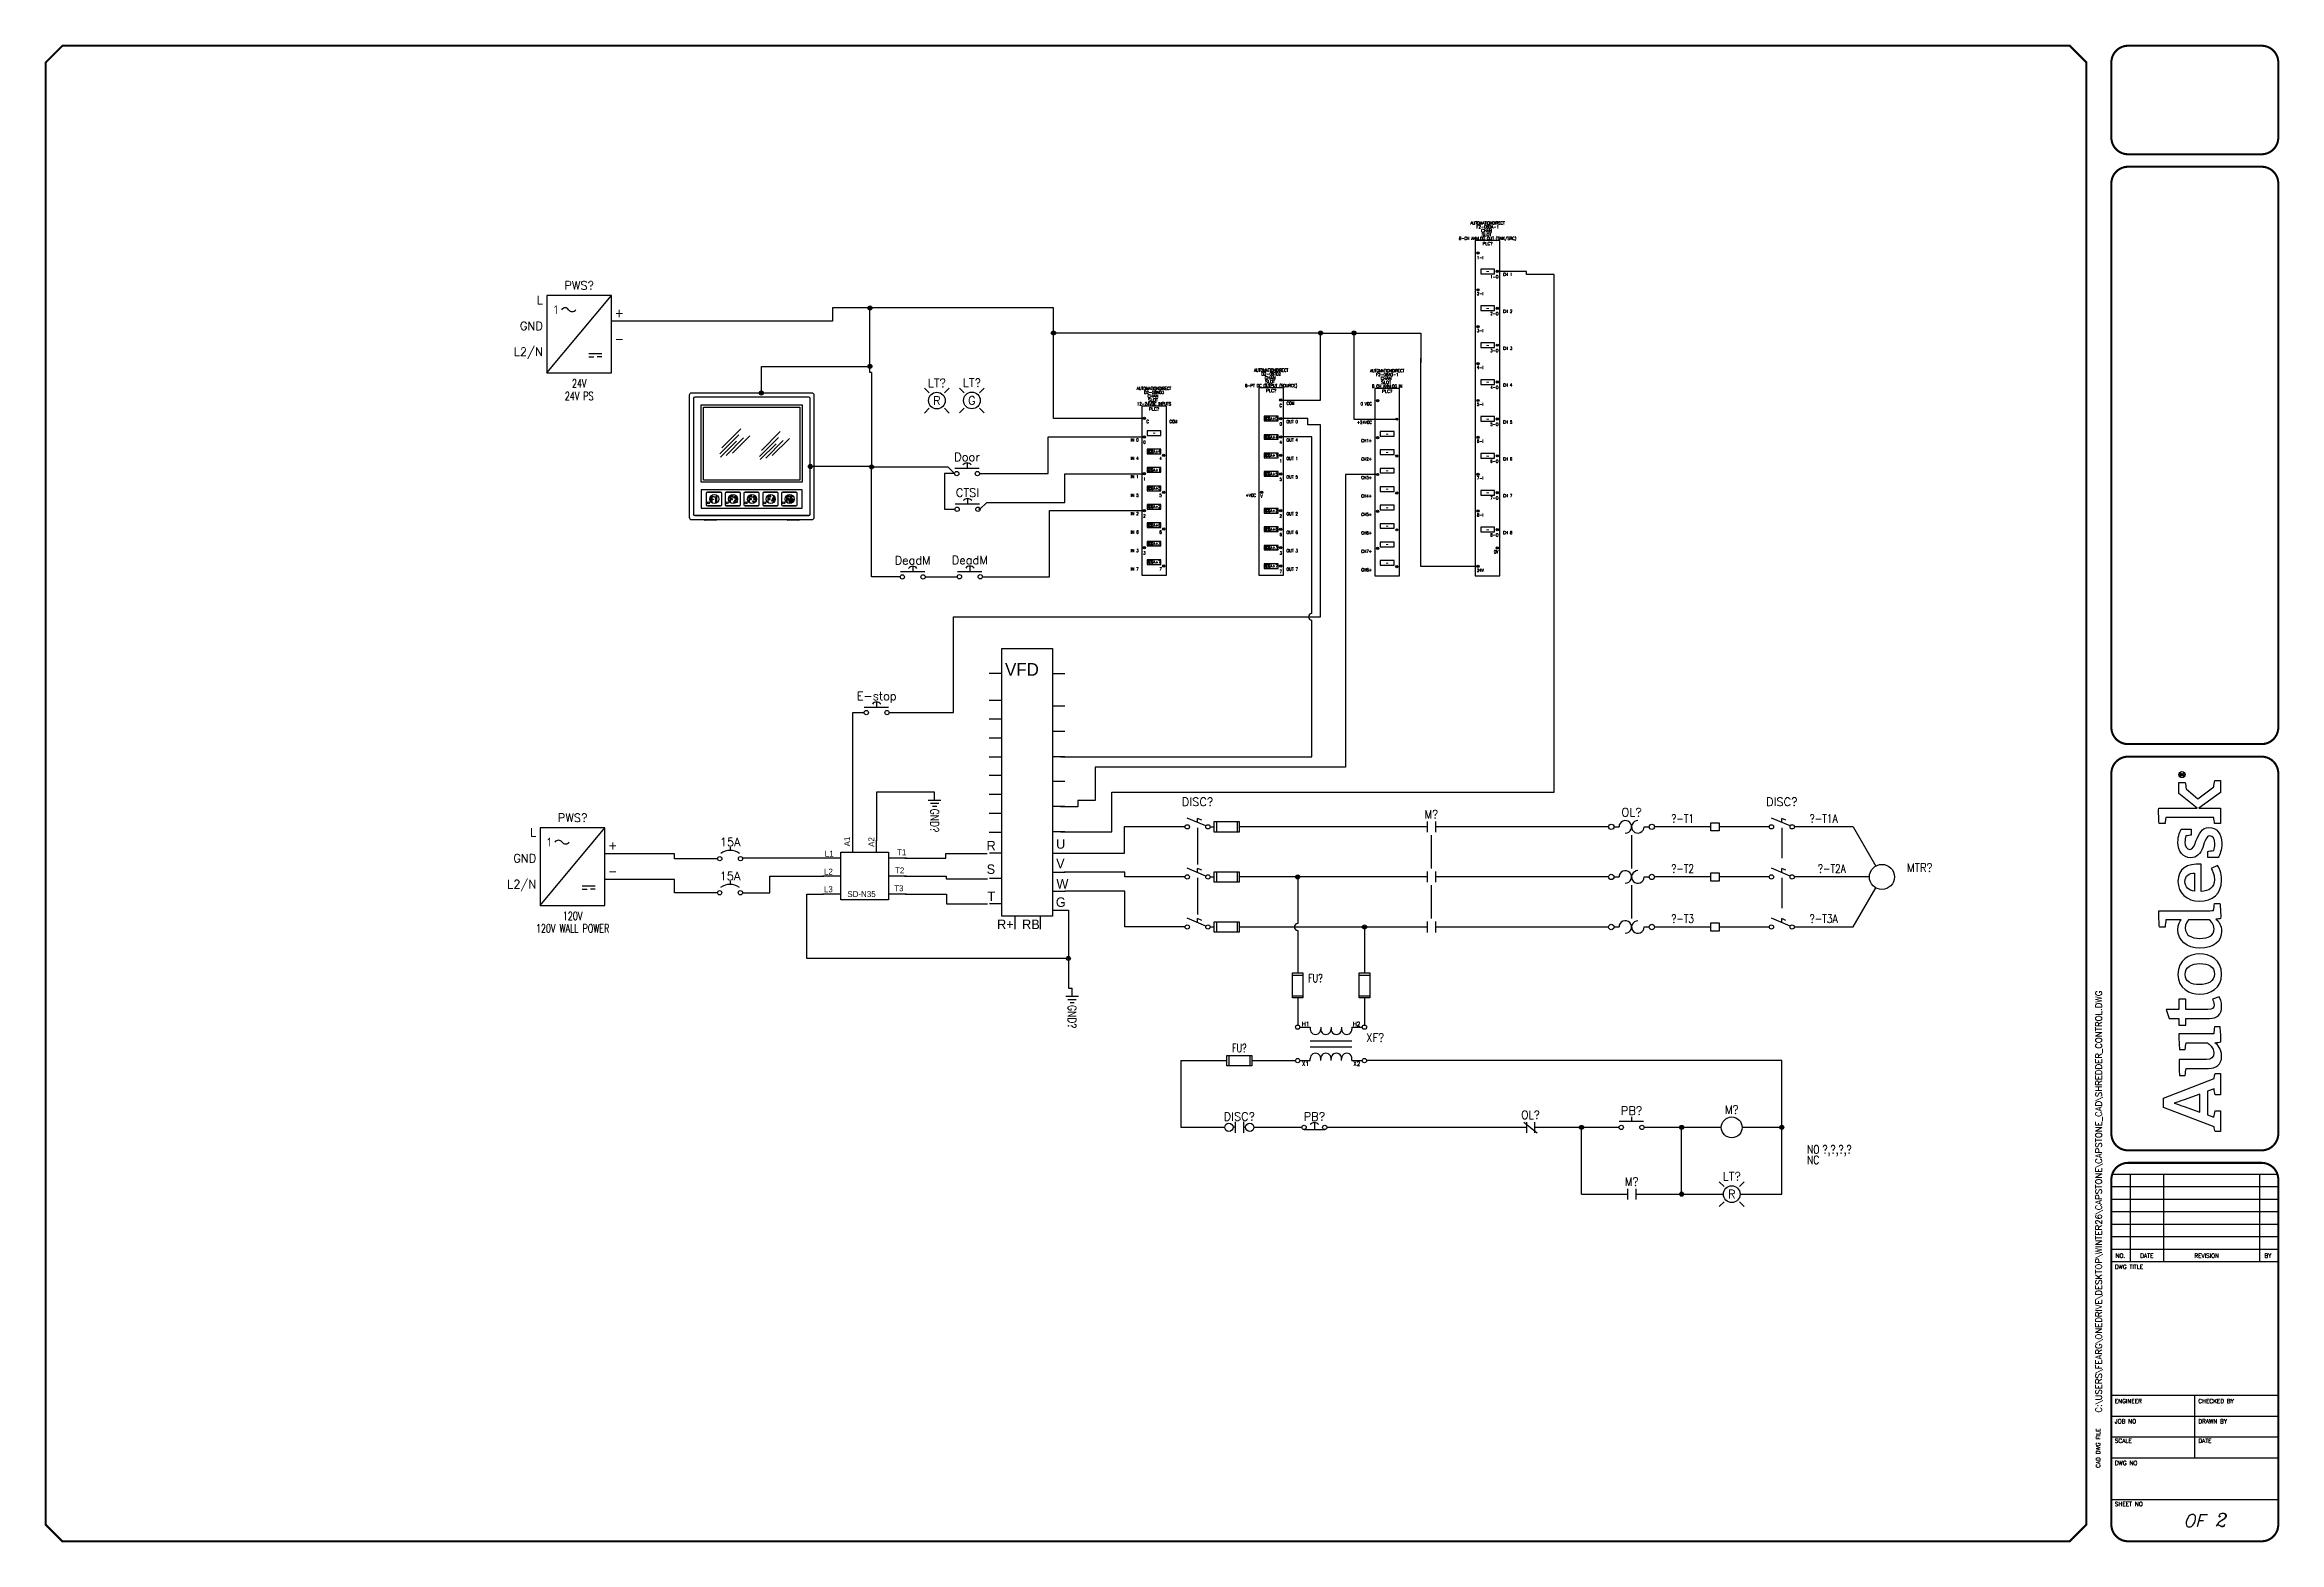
# Model space of a CAD drawing. Header units: inches. Extents: x 0 to 33.5, y 0 to 22.4.
import ezdxf
from ezdxf.enums import TextEntityAlignment as Align

# ---------------------------------------------------------------- set-up
doc = ezdxf.new("R2010")
doc.units = ezdxf.units.IN
doc.header["$MEASUREMENT"] = 0
for name, color, linetype in [('BLK_', 7, 'Continuous'), ('BRN_', 7, 'Continuous'), ('DESC', 150, 'Continuous'), ('GRY_', 7, 'Continuous'), ('LAYER_1', 160, 'Continuous'), ('LINK', 9, 'Continuous'), ('MISC', 7, 'Continuous'), ('SYMS', 7, 'Continuous'), ('TAGS', 150, 'Continuous'), ('TERMS', 123, 'Continuous'), ('TITLE', 7, 'Continuous'), ('WIREFIXED', 7, 'Continuous'), ('WIRES', 7, 'Continuous'), ('XREF', 7, 'Continuous')]:
    doc.layers.add(name, color=color, linetype=linetype)
doc.styles.add('ITALIC', font='ITALIC')
doc.styles.add('SIMPLEX', font='SIMPLEX')
doc.styles.add('WD', font='romans.shx')
doc.styles.add('WD_IEC', font='isocp2.shx', dxfattribs={"width": 0.9, "height": 4})

# ---------------------------------------------------------------- blocks, each defined once
blk = doc.blocks.new('AI9-BLK2')
at = {"layer": 'LAYER_1', "color": 7}
blk.add_circle((0, 0), 2.03, dxfattribs=at)
blk.add_open_spline([(1.7, 0), (1.7, -1), (1, -1.8), (0, -1.8), (-1, -1.8), (-1.7, -1), (-1.7, 0), (-1.7, 1), (-1, 1.8), (0, 1.8), (1, 1.8), (1.7, 1), (1.7, 0)], degree=3, knots=[0, 0, 0, 0, 1, 1, 1, 2, 2, 2, 3, 3, 3, 4, 4, 4, 4], dxfattribs=at)
blk = doc.blocks.new('AI9-BLK1')
at = {"layer": 'LAYER_1', "color": 7}
for points, knots in [([(0.7, -1.1), (0.7, -1.1), (0.2, -0.4), (0.2, -0.4), (0.1, -0.2), (0, -0.2), (-0.1, -0.1), (0.3, 0), (0.5, 0.2), (0.5, 0.5), (0.5, 0.8), (0.3, 1.1), (-0.2, 1.1), (-0.2, 1.1), (-0.8, 1.1), (-0.8, 1.1), (-0.8, 1.1), (-0.8, -1.1), (-0.8, -1.1), (-0.8, -1.1), (-0.5, -1.1), (-0.5, -1.1), (-0.5, -1.1), (-0.5, -0.1), (-0.5, -0.1), (-0.4, -0.1), (-0.3, -0.2), (-0.2, -0.3), (-0.2, -0.3), (0.3, -1.1), (0.3, -1.1), (0.3, -1.1), (0.7, -1.1), (0.7, -1.1)], [0, 0, 0, 0, 1, 1, 1, 2, 2, 2, 3, 3, 3, 4, 4, 4, 5, 5, 5, 6, 6, 6, 7, 7, 7, 8, 8, 8, 9, 9, 9, 10, 10, 10, 11, 11, 11, 11]), ([(0.2, 0.5), (0.2, 0.2), (-0.1, 0.1), (-0.3, 0.1), (-0.3, 0.1), (-0.5, 0.1), (-0.5, 0.1), (-0.5, 0.1), (-0.5, 0.8), (-0.5, 0.8), (-0.5, 0.8), (-0.2, 0.8), (-0.2, 0.8), (0.1, 0.8), (0.2, 0.7), (0.2, 0.5)], [0, 0, 0, 0, 1, 1, 1, 2, 2, 2, 3, 3, 3, 4, 4, 4, 5, 5, 5, 5])]:
    blk.add_open_spline(points, degree=3, knots=knots, dxfattribs=at)
blk = doc.blocks.new('LOGO')
for points, knots in [([(35.2, 4.3), (35.2, 4.3), (22.1, 38.1), (22.1, 38.1), (22.1, 38.1), (16.1, 38.1), (16.1, 38.1), (16.1, 38.1), (3.2, 4.3), (3.2, 4.3), (2.2, 4.2), (0.9, 4), (0, 3.7), (0, 3.7), (0, 0), (0, 0), (0, 0), (13.7, 0), (13.7, 0), (13.7, 0), (13.7, 3.7), (13.7, 3.7), (12.4, 4), (10.9, 4.3), (9.5, 4.4), (9.5, 4.4), (11.1, 8.8), (11.1, 8.8), (11.1, 8.8), (26.8, 8.8), (26.8, 8.8), (26.8, 8.8), (28.4, 4.3), (28.4, 4.3), (27, 4.2), (25.8, 4), (24.5, 3.7), (24.5, 3.7), (24.5, 0), (24.5, 0), (24.5, 0), (38.7, 0), (38.7, 0), (38.7, 0), (38.7, 3.7), (38.7, 3.7), (37.9, 3.9), (36, 4.3), (35.2, 4.3)], [0, 0, 0, 0, 1, 1, 1, 2, 2, 2, 3, 3, 3, 4, 4, 4, 5, 5, 5, 6, 6, 6, 7, 7, 7, 8, 8, 8, 9, 9, 9, 10, 10, 10, 11, 11, 11, 12, 12, 12, 13, 13, 13, 14, 14, 14, 15, 15, 15, 16, 16, 16, 16]), ([(12.8, 13.8), (12.8, 13.8), (16.6, 24.3), (16.6, 24.3), (17.8, 27.5), (18.2, 28.8), (18.8, 30.9), (18.8, 30.9), (18.9, 30.9), (18.9, 30.9), (19.6, 28.9), (20, 27.5), (21.1, 24.3), (21.1, 24.3), (24.9, 13.8), (24.9, 13.8), (24.9, 13.8), (12.8, 13.8), (12.8, 13.8)], [0, 0, 0, 0, 1, 1, 1, 2, 2, 2, 3, 3, 3, 4, 4, 4, 5, 5, 5, 6, 6, 6, 6]), ([(70.8, 23.1), (70.8, 23.1), (70.8, 27.7), (70.8, 27.7), (70.8, 27.7), (75.3, 27.7), (75.3, 27.7), (75.3, 27.7), (75.3, 34.3), (75.3, 34.3), (75.3, 34.3), (81.3, 36.2), (81.3, 36.2), (81.3, 36.2), (81.3, 27.7), (81.3, 27.7), (81.3, 27.7), (88, 27.7), (88, 27.7), (88, 27.7), (88, 23.1), (88, 23.1), (88, 23.1), (81.3, 23.1), (81.3, 23.1), (81.3, 23.1), (81.3, 8.4), (81.3, 8.4), (81.3, 5.6), (82.1, 4.3), (84.3, 4.3), (86, 4.3), (87.5, 5.1), (88, 5.5), (88, 5.5), (89.7, 0.9), (89.7, 0.9), (88.7, 0.3), (86.5, -0.7), (83.2, -0.7), (77.6, -0.7), (75.3, 2.4), (75.3, 7.4), (75.3, 7.4), (75.3, 23.1), (75.3, 23.1), (75.3, 23.1), (70.8, 23.1), (70.8, 23.1)], [0, 0, 0, 0, 1, 1, 1, 2, 2, 2, 3, 3, 3, 4, 4, 4, 5, 5, 5, 6, 6, 6, 7, 7, 7, 8, 8, 8, 9, 9, 9, 10, 10, 10, 11, 11, 11, 12, 12, 12, 13, 13, 13, 14, 14, 14, 15, 15, 15, 16, 16, 16, 16]), ([(147.1, 4.7), (147.1, 5.4), (147, 6.1), (147, 6.9), (147, 6.9), (147, 41.1), (147, 41.1), (143.4, 41.2), (139.3, 41), (136.1, 40.7), (136.1, 40.7), (136.1, 37), (136.1, 37), (137.7, 36.8), (139.6, 36.6), (141, 36.4), (141, 36.4), (141, 36.4), (141, 36.4), (141, 36.4), (141, 26.2), (141, 26.2), (140, 27.1), (138, 28.4), (134.3, 28.4), (127.3, 28.4), (122, 22.6), (122, 13.8), (122, 4.5), (126.6, -0.7), (133.4, -0.7), (137.1, -0.7), (139.6, 1.1), (141.3, 3.1), (141.3, 2.1), (141.6, 0.6), (141.8, 0), (145.2, -0.2), (148.7, 0.1), (151.7, 0.4), (151.7, 0.4), (151.7, 4.1), (151.7, 4.1), (150.2, 4.2), (148.4, 4.5), (147.1, 4.7)], [0, 0, 0, 0, 1, 1, 1, 2, 2, 2, 3, 3, 3, 4, 4, 4, 5, 5, 5, 6, 6, 6, 7, 7, 7, 8, 8, 8, 9, 9, 9, 10, 10, 10, 11, 11, 11, 12, 12, 12, 13, 13, 13, 14, 14, 14, 15, 15, 15, 15]), ([(229.4, 4.6), (229.4, 4.6), (221.5, 15.2), (221.5, 15.2), (221.5, 15.2), (228, 23), (228, 23), (229.4, 23.1), (231.3, 23.3), (232.4, 23.6), (232.4, 23.6), (232.4, 27.7), (232.4, 27.7), (232.4, 27.7), (225, 27.7), (225, 27.7), (225, 27.7), (215.2, 15.6), (215.2, 15.6), (215.2, 15.6), (215.2, 41.2), (215.2, 41.2), (211.8, 41.3), (208.2, 41.2), (205.1, 40.9), (205.1, 40.9), (205.1, 36.9), (205.1, 36.9), (206.5, 36.8), (208, 36.6), (209.1, 36.5), (209.1, 36.5), (209.1, 4.5), (209.1, 4.5), (207.8, 4.4), (206.3, 4.2), (205.1, 4), (205.1, 4), (205.1, 0), (205.1, 0), (205.1, 0), (215.2, 0), (215.2, 0), (215.2, 0), (215.2, 14.5), (215.2, 14.5), (215.2, 14.5), (225.6, 0), (225.6, 0), (225.6, 0), (233.7, 0), (233.7, 0), (233.7, 0), (233.7, 3.8), (233.7, 3.8), (232.2, 4.2), (230.6, 4.4), (229.4, 4.6)], [0, 0, 0, 0, 1, 1, 1, 2, 2, 2, 3, 3, 3, 4, 4, 4, 5, 5, 5, 6, 6, 6, 7, 7, 7, 8, 8, 8, 9, 9, 9, 10, 10, 10, 11, 11, 11, 12, 12, 12, 13, 13, 13, 14, 14, 14, 15, 15, 15, 16, 16, 16, 17, 17, 17, 18, 18, 18, 19, 19, 19, 19]), ([(59.7, -0.1), (59.5, 0.6), (59.2, 2.6), (59.1, 3.8), (57.8, 2), (54.9, -0.7), (50.2, -0.7), (44.2, -0.7), (42, 3.1), (42, 8.1), (42, 8.1), (42, 22.9), (42, 22.9), (40.6, 23.2), (38.8, 23.4), (37.3, 23.5), (37.3, 23.5), (37.3, 27.3), (37.3, 27.3), (40.3, 27.6), (44.4, 27.8), (48, 27.6), (48, 27.6), (48, 9.3), (48, 9.3), (48, 6.2), (49.1, 4.5), (52.3, 4.5), (55.8, 4.5), (58.4, 7.9), (59, 8.6), (59, 8.6), (59, 23), (59, 23), (57.8, 23.2), (56, 23.4), (54.6, 23.5), (54.6, 23.5), (54.6, 27.3), (54.6, 27.3), (57.6, 27.7), (61.5, 27.8), (65, 27.7), (65, 27.7), (65, 4.6), (65, 4.6), (66.3, 4.4), (68.1, 4.2), (69.6, 4.1), (69.6, 4.1), (69.6, 0.3), (69.6, 0.3), (66.7, 0), (63, -0.2), (59.7, -0.1)], [0, 0, 0, 0, 1, 1, 1, 2, 2, 2, 3, 3, 3, 4, 4, 4, 5, 5, 5, 6, 6, 6, 7, 7, 7, 8, 8, 8, 9, 9, 9, 10, 10, 10, 11, 11, 11, 12, 12, 12, 13, 13, 13, 14, 14, 14, 15, 15, 15, 16, 16, 16, 17, 17, 17, 18, 18, 18, 18]), ([(104.8, -0.7), (95.2, -0.7), (91.4, 7), (91.4, 13.8), (91.4, 20.6), (95.1, 28.4), (104.6, 28.4), (114.1, 28.4), (118.3, 20.8), (118.3, 14), (118.3, 7.2), (114.2, -0.7), (104.8, -0.7)], [0, 0, 0, 0, 1, 1, 1, 2, 2, 2, 3, 3, 3, 4, 4, 4, 4]), ([(104.5, 23.6), (99.6, 23.6), (97.8, 19.5), (97.8, 14), (97.8, 8.5), (99.9, 4.1), (104.8, 4.1), (109.8, 4.1), (111.8, 8.2), (111.8, 13.8), (111.8, 19.3), (109.5, 23.6), (104.5, 23.6)], [0, 0, 0, 0, 1, 1, 1, 2, 2, 2, 3, 3, 3, 4, 4, 4, 4]), ([(141, 7.6), (140.3, 6.7), (138.2, 4.3), (135, 4.3), (130.5, 4.3), (128.5, 8.1), (128.5, 13.8), (128.5, 19.6), (130.9, 23.5), (135.4, 23.5), (138.3, 23.5), (139.9, 22.3), (141, 21.3), (141, 21.3), (141, 7.6), (141, 7.6)], [0, 0, 0, 0, 1, 1, 1, 2, 2, 2, 3, 3, 3, 4, 4, 4, 5, 5, 5, 5]), ([(167.6, 4.1), (171.4, 4.1), (173.8, 5.5), (175, 6.2), (175, 6.2), (177.1, 2.1), (177.1, 2.1), (175.5, 1.1), (172.6, -0.7), (167.2, -0.7), (158.2, -0.7), (153.3, 5.5), (153.3, 14), (153.3, 22.5), (158.9, 28.4), (166.4, 28.4), (174.6, 28.4), (178.7, 22.5), (177.9, 12.9), (177.9, 12.9), (159.8, 12.9), (159.8, 12.9), (160, 7.9), (162.3, 4.1), (167.6, 4.1)], [0, 0, 0, 0, 1, 1, 1, 2, 2, 2, 3, 3, 3, 4, 4, 4, 5, 5, 5, 6, 6, 6, 7, 7, 7, 8, 8, 8, 8]), ([(172, 17.3), (171.9, 20.8), (170.4, 23.7), (166.3, 23.7), (162.6, 23.7), (160.6, 21.2), (159.9, 17.3), (159.9, 17.3), (172, 17.3), (172, 17.3)], [0, 0, 0, 0, 1, 1, 1, 2, 2, 2, 3, 3, 3, 3]), ([(193.3, 16.4), (190.2, 17.6), (187.8, 18.3), (187.8, 20.5), (187.8, 22.6), (189.9, 23.7), (192.6, 23.7), (194.1, 23.7), (195.6, 23.5), (196.8, 23.1), (196.9, 21.9), (197.1, 20.1), (197.3, 19.6), (197.3, 19.6), (201.3, 19.6), (201.3, 19.6), (201.3, 19.6), (201.3, 26.1), (201.3, 26.1), (200.2, 26.8), (197.1, 28.4), (192.4, 28.4), (186.5, 28.4), (182.2, 25), (182.2, 20.1), (182.2, 15.7), (184.9, 13.4), (189.1, 11.9), (193.4, 10.4), (196.7, 9.3), (196.7, 7.2), (196.7, 5.1), (195, 3.9), (191.4, 3.9), (189.9, 3.9), (188.1, 4.1), (187, 4.6), (186.9, 5.9), (186.6, 7.8), (186.3, 8.4), (186.3, 8.4), (182.3, 8.4), (182.3, 8.4), (182.3, 8.4), (182.3, 1.6), (182.3, 1.6), (182.3, 1.6), (182.3, 1.6), (182.3, 1.6), (184.1, 0.5), (187.5, -0.8), (191.8, -0.8), (198.3, -0.8), (202.4, 2.6), (202.4, 7.8), (202.4, 12.5), (197.8, 14.6), (193.3, 16.4)], [0, 0, 0, 0, 1, 1, 1, 2, 2, 2, 3, 3, 3, 4, 4, 4, 5, 5, 5, 6, 6, 6, 7, 7, 7, 8, 8, 8, 9, 9, 9, 10, 10, 10, 11, 11, 11, 12, 12, 12, 13, 13, 13, 14, 14, 14, 15, 15, 15, 16, 16, 16, 17, 17, 17, 18, 18, 18, 19, 19, 19, 19])]:
    blk.add_open_spline(points, degree=3, knots=knots)
for name, p in [('AI9-BLK2', (237.6, 25.7)), ('AI9-BLK1', (237.8, 25.7))]:
    blk.add_blockref(name, p)
blk = doc.blocks.new('NO_NUM_acade_title')
at = {"layer": 'TITLE'}
for p, q in [((30.594, 22.177), (30.594, 20.781)), ((30.969, 5.531), (33.469, 5.531)), ((31.25, 5.531), (31.25, 4.219)), ((31.75, 5.531), (31.75, 4.219)), ((33.188, 5.531), (33.188, 4.219)), ((30.969, 5.344), (33.469, 5.344)), ((30.969, 5.156), (33.469, 5.156)), ((30.969, 4.969), (33.469, 4.969)), ((30.969, 4.781), (33.469, 4.781)), ((30.969, 4.594), (33.469, 4.594)), ((30.969, 4.406), (33.469, 4.406)), ((30.969, 4.219), (33.469, 4.219)), ((30.594, 0.281), (30.594, 2.214)), ((30.969, 2.219), (33.469, 2.219)), ((32.219, 1.281), (32.219, 2.219)), ((30.969, 1.906), (33.469, 1.906)), ((30.969, 1.594), (33.469, 1.594)), ((30.969, 1.281), (33.469, 1.281)), ((30.969, 0.656), (33.469, 0.656))]:
    blk.add_line(p, q, dxfattribs=at)
at = {"layer": 'TITLE', "const_width": 0.0312}
blk.add_lwpolyline([(30.594, 0.281), (30.594, 22.177), (30.344, 22.427), (0.281, 22.427), (0.031, 22.177), (0.031, 0.281), (0.281, 0.031), (30.344, 0.031)], close=True, dxfattribs=at)
for points in [[(31.219, 22.427, 0.414214), (30.969, 22.177, 0.414214)], [(33.469, 22.177, 0.414214), (33.219, 22.427, 0.414214)], [(30.969, 21.052, 0.414214), (31.219, 20.802, 0.414214)], [(33.219, 20.802, 0.414214), (33.469, 21.052, 0.414214)], [(31.219, 20.615, 0.414214), (30.969, 20.365, 0.414214)], [(33.469, 20.365, 0.414214), (33.219, 20.615, 0.414214)], [(30.969, 12.219, 0.414214), (31.219, 11.969, 0.414214)], [(33.219, 11.969, 0.414214), (33.469, 12.219, 0.414214)], [(31.219, 11.781, 0.414214), (30.969, 11.531, 0.414214)], [(33.469, 11.531, 0.414214), (33.219, 11.781, 0.414214)], [(30.969, 6.135, 0.414214), (31.219, 5.885, 0.414214)], [(33.219, 5.885, 0.414214), (33.469, 6.135, 0.414214)], [(31.219, 5.698, 0.414214), (30.969, 5.448, 0.414214)], [(33.469, 5.448, 0.414214), (33.219, 5.698, 0.414214)], [(30.969, 0.281, 0.414214), (31.219, 0.031, 0.414214)], [(33.219, 0.031, 0.414214), (33.469, 0.281, 0.414214)]]:
    blk.add_lwpolyline(points, format="xyb", dxfattribs=at)
for points in [[(33.219, 22.427), (31.219, 22.427)], [(30.969, 22.177), (30.969, 21.052)], [(33.469, 22.177), (33.469, 21.052)], [(33.219, 20.802), (31.219, 20.802)], [(33.219, 20.615), (31.219, 20.615)], [(30.969, 20.365), (30.969, 12.219)], [(33.469, 20.365), (33.469, 12.219)], [(31.219, 11.969), (33.219, 11.969)], [(31.219, 11.781), (33.219, 11.781)], [(31.219, 5.885), (33.219, 5.885)], [(31.219, 5.698), (33.219, 5.698)], [(30.969, 5.448), (30.969, 0.281)], [(33.469, 5.448), (33.469, 0.281)], [(31.219, 0.031), (33.219, 0.031)]]:
    blk.add_lwpolyline(points, dxfattribs=at)
at = {"layer": 'TITLE', "color": 7, "const_width": 0.0312}
for points in [[(30.969, 11.531), (30.969, 6.135)], [(33.469, 11.531), (33.469, 6.135)]]:
    blk.add_lwpolyline(points, dxfattribs=at)
at = {"xscale": 0.02250000000000085, "yscale": 0.02250000000000085, "zscale": 0.02250000000000085, "rotation": 90}
blk.add_blockref('LOGO', (32.605, 6.167), dxfattribs=at)
at = {"layer": 'TITLE', "color": 1, "style": 'SIMPLEX'}
for s, p in [('DWG TITLE', (31.021, 4.109)), ('ENGINEER', (31.021, 2.099)), ('CHECKED BY', (32.271, 2.099)), ('JOB NO', (31.021, 1.797)), ('DRAWN BY', (32.271, 1.797)), ('SCALE', (31.021, 1.505)), ('DATE', (32.271, 1.505)), ('DWG NO', (31.021, 1.172)), ('SHEET NO', (31.021, 0.557))]:
    blk.add_text(s, height=0.0625, dxfattribs=at).set_placement(p)
at = {"layer": 'TITLE', "color": 1}
for s, height, style, p in [('NO.', 0.0625, 'SIMPLEX', (31.104, 4.307)), ('DATE', 0.0625, 'SIMPLEX', (31.5, 4.307)), ('REVISION', 0.0625, 'SIMPLEX', (32.396, 4.307)), ('BY', 0.0625, 'SIMPLEX', (33.313, 4.307)), ('OF', 0.1875, 'ITALIC', (32.208, 0.339))]:
    blk.add_text(s, height=height, dxfattribs=dict(at, style=style)).set_placement(p, align=Align.MIDDLE)
at = {"layer": 'TITLE', "color": 1, "style": 'SIMPLEX'}
blk.add_text('CAD DWG FILE', height=0.0625, rotation=90, dxfattribs=at).set_placement((30.802, 1.13))
at = {"layer": 'TITLE', "color": 1, "style": 'ITALIC'}
for tag, height, p in [('TITLE#1', 0.125, (32.156, 3.406)), ('TITLE#2', 0.125, (32.156, 3.204)), ('TITLE#3', 0.125, (32.156, 3.001)), ('TITLE#4', 0.125, (32.156, 2.799)), ('DWG#', 0.2, (32.156, 0.826))]:
    blk.add_attdef(tag, text='', height=height, dxfattribs=at).set_placement(p, align=Align.CENTER)
at = {"layer": 'TITLE', "color": 1, "style": 'SIMPLEX'}
blk.add_attdef('CAD#', (30.826, 1.958), '', height=0.0938, rotation=90, dxfattribs=at)
at = {"layer": 'TITLE', "color": 1}
for tag, p, height, style in [('ENGINEER', (31.237, 1.958), 0.0938, 'ITALIC'), ('CHKDBY', (32.424, 1.958), 0.0938, 'ITALIC'), ('JOB#', (31.464, 1.644), 0.0938, 'SIMPLEX'), ('DRAWNBY', (32.494, 1.644), 0.0938, 'ITALIC'), ('SCALE', (31.353, 1.344), 0.0938, 'SIMPLEX'), ('DATE', (32.408, 1.344), 0.0938, 'SIMPLEX'), ('SHTS', (32.532, 0.25), 0.2, 'ITALIC')]:
    blk.add_attdef(tag, p, '', height=height, dxfattribs=dict(at, style=style))
at = {"layer": 'TITLE', "color": 1, "style": 'ITALIC'}
blk.add_attdef('SH#', text='', height=0.2, dxfattribs=at).set_placement((31.881, 0.25), align=Align.RIGHT)
at = {"layer": 'TITLE', "color": 7, "flags": 9}
blk.add_attdef('WD_TB', (31.219, 0.031), '', height=0.125, dxfattribs=at)
blk = doc.blocks.new('HMS21')
at = {"linetype": 'Continuous'}
for p, q in [((-0.062, 0.08), (-0.062, -0.08)), ((0.062, 0.08), (0.062, -0.08))]:
    blk.add_line(p, q, dxfattribs=at)
at = {"style": 'WD'}
for tag, width, p in [('INST', 0.7, (0, 0.451)), ('LOC', 0.7, (0, 0.281)), ('TAG2', 0.9, (0, 0.125)), ('DESC1', 0.7, (0, -0.454)), ('XREF', 0.7, (0, -0.297)), ('DESC2', 0.7, (0, -0.61)), ('DESC3', 0.7, (0, -0.766))]:
    blk.add_attdef(tag, text='', height=0.125, dxfattribs=dict(at, width=width)).set_placement(p, align=Align.CENTER)
for tag, p, height, flags in [('X4TERM01', (-0.062, 0), 0.0125, 1), ('X1TERM02', (0.062, 0), 0.0125, 1), ('FAMILY', (0.097, 0.053), 0.01, 9), ('CONTACT', (0.097, 0.036), 0.01, 1)]:
    blk.add_attdef(tag, p, '', height=height, dxfattribs=dict(at, flags=flags))
for tag, p in [('X2LINK', (0, 0.125)), ('X8LINK', (0, -0.125))]:
    blk.add_attdef(tag, p, '', height=0.01, dxfattribs=at)
at = {"linetype": 'Continuous', "style": 'WD', "flags": 8}
blk.add_attdef('TERM01', text='', height=0.125, dxfattribs=at).set_placement((-0.125, -0.031), align=Align.TOP_RIGHT)
blk.add_attdef('TERM02', text='', height=0.125, dxfattribs=at).set_placement((0.125, -0.031), align=Align.TOP_LEFT)
blk = doc.blocks.new('HMO13')
blk.add_circle((0, 0), 0.188)
at = {"style": 'WD'}
for tag, p, width in [('INST', (0.381, 0.403), 0.7), ('LOC', (0.381, 0.234), 0.7), ('TAG1', (0.375, 0.077), 0.9), ('DESC1', (0.376, -0.079), 0.9), ('DESC2', (0.376, -0.235), 0.9), ('DESC3', (0.376, -0.391), 0.9), ('RATING3', (0.375, -0.548), 0.8), ('RATING4', (0.375, -0.704), 0.8), ('WDTAGALT', (0.375, -0.875), 0.7)]:
    blk.add_attdef(tag, p, '', height=0.125, dxfattribs=dict(at, width=width))
at = {"style": 'WD', "width": 0.8}
blk.add_attdef('RATING1', text='', height=0.1, dxfattribs=at).set_placement((0, 0), align=Align.CENTER)
at = {"style": 'WD', "flags": 1}
for tag, p in [('X4TERM02', (-0.188, 0)), ('X0TERM01', (-0.094, 0.162)), ('X0TERM03', (-0.094, -0.162)), ('X0TERM04', (0.133, -0.133))]:
    blk.add_attdef(tag, p, '', height=0.0125, dxfattribs=at)
at = {"linetype": 'Continuous', "style": 'WD', "flags": 9}
blk.add_attdef('ASSYCODE', text='', height=0.01, dxfattribs=at).set_placement((0, 0.125), align=Align.CENTER)
at = {"style": 'WD', "flags": 9}
blk.add_attdef('FAMILY', text='', height=0.01, dxfattribs=at).set_placement((-0.005, 0.17), align=Align.CENTER)
at = {"linetype": 'Continuous', "style": 'WD', "flags": 1}
for tag, p in [('MFG', (0, 0.14)), ('CAT', (0, 0.159))]:
    blk.add_attdef(tag, text='', height=0.01, dxfattribs=at).set_placement(p, align=Align.MIDDLE)
at = {"style": 'WD', "width": 0.8}
blk.add_attdef('RATING2', text='', height=0.1, dxfattribs=at).set_placement((0, -0.031), align=Align.TOP_CENTER)
blk = doc.blocks.new('HDS11F')
for p, q in [((0.126, 0.013), (-0.156, 0.13)), ((0, 0.065), (0, 0.125)), ((0.062, 0.099), (0, 0.125)), ((0.188, 0), (0.25, 0)), ((0.25, -0.078), (0.25, 0.078)), ((0.25, 0.078), (0.625, 0.078)), ((0.281, 0.078), (0.281, -0.078)), ((0.594, 0.078), (0.594, -0.078)), ((0.625, 0.078), (0.625, -0.078)), ((0.625, -0.078), (0.25, -0.078))]:
    blk.add_line(p, q)
for centre in [(-0.155, 0), (0.155, 0)]:
    blk.add_circle(centre, 0.0322)
at = {"style": 'WD', "width": 0.7}
for tag, p in [('INST', (0, 0.625)), ('LOC', (0, 0.469)), ('RATING1', (0, 0.156)), ('DESC1', (0, -0.405)), ('XREF', (0, -0.236)), ('DESC2', (0, -0.562))]:
    blk.add_attdef(tag, text='', height=0.125, dxfattribs=at).set_placement(p, align=Align.CENTER)
at = {"style": 'WD'}
blk.add_attdef('TAG1', text='', height=0.125, dxfattribs=at).set_placement((0, 0.312), align=Align.CENTER)
for tag, p, height, flags in [('X4TERM01', (-0.188, 0), 0.0125, 1), ('FAMILY', (0.206, 0.131), 0.01, 9), ('CONTACT', (0.206, 0.044), 0.01, 9), ('X1TERM02', (0.625, 0), 0.0125, 1)]:
    blk.add_attdef(tag, p, '', height=height, dxfattribs=dict(at, flags=flags))
for tag, p in [('X2LINK', (0, 0.156)), ('X8LINK', (0, -0.016))]:
    blk.add_attdef(tag, p, '', height=0.01, dxfattribs=at)
at = {"linetype": 'Continuous', "style": 'WD', "flags": 9}
for tag, p in [('ASSYCODE', (0.219, 0.062)), ('MFG', (0.228, 0.089)), ('CAT', (0.23, 0.108))]:
    blk.add_attdef(tag, text='', height=0.01, dxfattribs=at).set_placement(p, align=Align.CENTER)
at = {"style": 'WD', "width": 0.7}
blk.add_attdef('RATING2', text='', height=0.125, dxfattribs=at).set_placement((0.438, 0), align=Align.MIDDLE)
at = {"linetype": 'Continuous', "style": 'WD', "flags": 8}
blk.add_attdef('TERM01', text='', height=0.125, dxfattribs=at).set_placement((-0.25, -0.031), align=Align.TOP_RIGHT)
blk.add_attdef('TERM02', text='', height=0.125, dxfattribs=at).set_placement((0.688, -0.031), align=Align.TOP_LEFT)
blk = doc.blocks.new('HDS21F')
for p, q in [((0.126, 0.013), (-0.156, 0.13)), ((0, 0.065), (0, 0.125)), ((0.062, 0.099), (0, 0.125)), ((0.188, 0), (0.25, 0)), ((0.25, -0.078), (0.25, 0.078)), ((0.25, 0.078), (0.625, 0.078)), ((0.281, 0.078), (0.281, -0.078)), ((0.594, 0.078), (0.594, -0.078)), ((0.625, 0.078), (0.625, -0.078)), ((0.625, -0.078), (0.25, -0.078))]:
    blk.add_line(p, q)
for centre in [(-0.155, 0), (0.155, 0)]:
    blk.add_circle(centre, 0.0322)
at = {"style": 'WD', "width": 0.7}
for tag, p in [('INST', (0, 0.625)), ('LOC', (0, 0.469)), ('RATING1', (0, 0.156)), ('DESC1', (0, -0.406)), ('XREF', (0, -0.236)), ('DESC2', (0, -0.563))]:
    blk.add_attdef(tag, text='', height=0.125, dxfattribs=at).set_placement(p, align=Align.CENTER)
at = {"style": 'WD'}
blk.add_attdef('TAG2', text='', height=0.125, dxfattribs=at).set_placement((0, 0.312), align=Align.CENTER)
for tag, p, height, flags in [('X4TERM01', (-0.188, 0), 0.0125, 1), ('FAMILY', (0.206, 0.131), 0.01, 9), ('CONTACT', (0.206, 0.111), 0.01, 9), ('X1TERM02', (0.625, 0), 0.0125, 1)]:
    blk.add_attdef(tag, p, '', height=height, dxfattribs=dict(at, flags=flags))
for tag, p in [('X2LINK', (0, 0.188)), ('X8LINK', (0, -0.016))]:
    blk.add_attdef(tag, p, '', height=0.01, dxfattribs=at)
at = {"style": 'WD', "width": 0.7}
blk.add_attdef('RATING2', text='', height=0.125, dxfattribs=at).set_placement((0.438, 0), align=Align.MIDDLE)
at = {"linetype": 'Continuous', "style": 'WD', "flags": 8}
blk.add_attdef('TERM01', text='', height=0.125, dxfattribs=at).set_placement((-0.25, -0.031), align=Align.TOP_RIGHT)
blk.add_attdef('TERM02', text='', height=0.125, dxfattribs=at).set_placement((0.688, -0.031), align=Align.TOP_LEFT)
blk = doc.blocks.new('WDDOT')
for radius in [0.03, 0.0187, 0.00929]:
    blk.add_circle((0, 0), radius)
blk = doc.blocks.new('HXF1')
for p, q in [((-0.469, 0), (-0.312, 0)), ((-0.312, 0), (-0.312, -0.031)), ((-0.156, 0), (-0.156, -0.031)), ((0, 0), (0, -0.031)), ((0.156, 0), (0.156, -0.031)), ((0.312, 0), (0.467, 0)), ((0.312, 0), (0.312, -0.031)), ((-0.312, -0.203), (0.312, -0.203)), ((-0.312, -0.297), (0.312, -0.297)), ((-0.469, -0.5), (-0.312, -0.5)), ((-0.312, -0.5), (-0.312, -0.469)), ((-0.156, -0.5), (-0.156, -0.469)), ((0, -0.5), (0, -0.469)), ((0.156, -0.5), (0.156, -0.469)), ((0.312, -0.5), (0.312, -0.469)), ((0.312, -0.5), (0.467, -0.5))]:
    blk.add_line(p, q)
for centre in [(-0.501, 0), (0.499, 0), (-0.501, -0.5), (0.499, -0.5)]:
    blk.add_circle(centre, 0.0322)
for centre, start, end in [((-0.234, -0.031), 180, 0.001), ((-0.078, -0.031), 180, 0.001), ((0.078, -0.031), 180, 0.001), ((0.234, -0.031), 180, 0.001), ((-0.234, -0.469), 0.001, 180.002), ((-0.078, -0.469), 0.001, 180.002), ((0.078, -0.469), 0.001, 180.002), ((0.234, -0.469), 0.001, 180.002)]:
    blk.add_arc(centre, 0.0781, start, end)
at = {"style": 'WD', "width": 0.7}
for tag, p in [('INST', (-0.591, 0.006)), ('DESC1', (-0.591, -0.32)), ('LOC', (-0.591, -0.164)), ('DESC2', (-0.591, -0.476))]:
    blk.add_attdef(tag, text='', height=0.125, dxfattribs=at).set_placement(p, align=Align.RIGHT)
at = {"linetype": 'Continuous', "style": 'WD', "flags": 8}
for tag, p in [('TERM03', (-0.031, 0.016)), ('TERM02', (0.438, 0.016))]:
    blk.add_attdef(tag, text='', height=0.125, dxfattribs=at).set_placement(p, align=Align.RIGHT)
at = {"style": 'WD'}
for tag, p, height, flags in [('X4TERM01', (-0.533, 0), 0.0125, 1), ('X2TERM01', (-0.501, 0.032), 0.0125, 1), ('X2TERM03', (0, 0.009), 0.0125, 1), ('X2TERM02', (0.499, 0.032), 0.0125, 1), ('X1TERM02', (0.531, 0), 0.0125, 1), ('FAMILY', (0.46, -0.247), 0.01, 9), ('X4TERM04', (-0.533, -0.5), 0.0125, 1), ('X8TERM04', (-0.501, -0.532), 0.0125, 1), ('X8TERM06', (0, -0.507), 0.0125, 1), ('X8TERM05', (0.499, -0.532), 0.0125, 1), ('X1TERM05', (0.531, -0.5), 0.0125, 1)]:
    blk.add_attdef(tag, p, '', height=height, dxfattribs=dict(at, flags=flags))
at = {"linetype": 'Continuous', "style": 'WD', "flags": 8}
blk.add_attdef('TERM01', (-0.438, 0.016), '', height=0.125, dxfattribs=at)
at = {"linetype": 'Continuous', "style": 'WD', "flags": 9}
for tag, p in [('ASSYCODE', (0.487, -0.313)), ('MFG', (0.484, -0.295)), ('CAT', (0.485, -0.275))]:
    blk.add_attdef(tag, text='', height=0.01, dxfattribs=at).set_placement(p, align=Align.CENTER)
at = {"style": 'WD'}
blk.add_attdef('TAG1', (0.524, -0.219), '', height=0.125, dxfattribs=at)
at = {"style": 'WD', "width": 0.7}
blk.add_attdef('RATING1', (0.556, -0.375), '', height=0.125, dxfattribs=at)
at = {"linetype": 'Continuous', "style": 'WD', "flags": 8}
for tag, p in [('TERM06', (-0.031, -0.516)), ('TERM05', (0.438, -0.516))]:
    blk.add_attdef(tag, text='', height=0.125, dxfattribs=at).set_placement(p, align=Align.TOP_RIGHT)
blk.add_attdef('TERM04', text='', height=0.125, dxfattribs=at).set_placement((-0.438, -0.516), align=Align.TOP_LEFT)
blk = doc.blocks.new('VFU1')
for p, q in [((-0.078, -0.188), (-0.078, 0.188)), ((-0.078, 0.188), (0.078, 0.188)), ((-0.078, 0.156), (0.078, 0.156)), ((0.078, 0.188), (0.078, -0.188)), ((-0.078, -0.156), (0.078, -0.156)), ((0.078, -0.188), (-0.078, -0.188))]:
    blk.add_line(p, q)
at = {"style": 'WD', "width": 0.7}
for tag, p in [('INST', (0.156, 0.359)), ('TAG1', (0.156, 0.047)), ('LOC', (0.156, 0.203)), ('DESC1', (0.156, -0.172)), ('DESC2', (0.156, -0.328)), ('DESC3', (0.156, -0.484))]:
    blk.add_attdef(tag, p, '', height=0.125, dxfattribs=at)
at = {"linetype": 'Continuous', "style": 'WD', "width": 0.7, "flags": 8}
blk.add_attdef('TERM01', text='', height=0.1, dxfattribs=at).set_placement((-0.055, 0.207), align=Align.RIGHT)
at = {"color": 7, "style": 'WD'}
for tag, p in [('X4LINK', (-0.125, 0)), ('X1LINK', (0.141, 0))]:
    blk.add_attdef(tag, p, '', height=0.01, dxfattribs=at)
at = {"style": 'WD', "width": 0.7}
blk.add_attdef('RATING1', text='', height=0.0938, rotation=90, dxfattribs=at).set_placement((0, 0), align=Align.MIDDLE_CENTER)
at = {"color": 7, "style": 'WD', "flags": 1}
for tag, p in [('X2TERM01', (0, 0.188)), ('X8TERM02', (0, -0.188))]:
    blk.add_attdef(tag, p, '', height=0.0109, dxfattribs=at)
at = {"linetype": 'Continuous', "style": 'WD', "width": 0.7, "flags": 8}
blk.add_attdef('TERM02', text='', height=0.1, dxfattribs=at).set_placement((-0.041, -0.213), align=Align.TOP_RIGHT)
at = {"linetype": 'Continuous', "style": 'WD', "flags": 9}
blk.add_attdef('ASSYCODE', text='', height=0.01, dxfattribs=at).set_placement((-0.098, -0.108), align=Align.CENTER)
at = {"style": 'WD', "flags": 9}
blk.add_attdef('FAMILY', text='', height=0.01, dxfattribs=at).set_placement((-0.08, -0.036), align=Align.RIGHT)
at = {"linetype": 'Continuous', "style": 'WD', "flags": 9}
for tag, p in [('MFG', (-0.08, -0.088)), ('CAT', (-0.08, -0.073))]:
    blk.add_attdef(tag, text='', height=0.01, dxfattribs=at).set_placement(p, align=Align.RIGHT)
blk = doc.blocks.new('VFU2')
for p, q in [((-0.078, -0.188), (-0.078, 0.188)), ((-0.078, 0.188), (0.078, 0.188)), ((-0.078, 0.156), (0.078, 0.156)), ((0.078, 0.188), (0.078, -0.188)), ((-0.078, -0.156), (0.078, -0.156)), ((0.078, -0.188), (-0.078, -0.188))]:
    blk.add_line(p, q)
at = {"style": 'WD', "width": 0.7}
for tag, p in [('INST', (0.156, 0.359)), ('TAG2', (0.156, 0.047)), ('LOC', (0.156, 0.203)), ('DESC1', (0.156, -0.172)), ('DESC2', (0.156, -0.328)), ('DESC3', (0.156, -0.484))]:
    blk.add_attdef(tag, p, '', height=0.125, dxfattribs=at)
at = {"linetype": 'Continuous', "style": 'WD', "width": 0.7, "flags": 8}
blk.add_attdef('TERM01', text='', height=0.1, dxfattribs=at).set_placement((-0.055, 0.207), align=Align.RIGHT)
at = {"linetype": 'Continuous', "style": 'WD', "flags": 9}
for tag, p in [('ASSYCODE', (-0.156, 0.063)), ('MFG', (-0.156, -0.105)), ('CAT', (-0.156, -0.085))]:
    blk.add_attdef(tag, text='', height=0.01, dxfattribs=at).set_placement(p, align=Align.CENTER)
at = {"color": 7, "style": 'WD'}
for tag, p in [('X4LINK', (-0.125, 0)), ('X1LINK', (0.141, 0))]:
    blk.add_attdef(tag, p, '', height=0.01, dxfattribs=at)
at = {"style": 'WD', "width": 0.7}
blk.add_attdef('RATING1', text='', height=0.0938, rotation=90, dxfattribs=at).set_placement((0, 0), align=Align.MIDDLE_CENTER)
at = {"color": 7, "style": 'WD', "flags": 1}
for tag, p in [('X2TERM01', (0, 0.188)), ('X8TERM02', (0, -0.188))]:
    blk.add_attdef(tag, p, '', height=0.01, dxfattribs=at)
at = {"linetype": 'Continuous', "style": 'WD', "width": 0.7, "flags": 8}
blk.add_attdef('TERM02', text='', height=0.1, dxfattribs=at).set_placement((-0.041, -0.213), align=Align.TOP_RIGHT)
at = {"style": 'WD', "flags": 9}
blk.add_attdef('FAMILY', text='', height=0.01, dxfattribs=at).set_placement((-0.08, -0.036), align=Align.RIGHT)
blk = doc.blocks.new('HFU1')
for p, q in [((-0.188, -0.078), (-0.188, 0.078)), ((-0.188, 0.078), (0.188, 0.078)), ((-0.156, 0.078), (-0.156, -0.078)), ((0.156, 0.078), (0.156, -0.078)), ((0.188, 0.078), (0.188, -0.078)), ((0.188, -0.078), (-0.188, -0.078))]:
    blk.add_line(p, q)
at = {"style": 'WD', "width": 0.7}
for tag, p in [('INST', (0, 0.422)), ('LOC', (0, 0.266)), ('TAG1', (0, 0.125))]:
    blk.add_attdef(tag, text='', height=0.125, dxfattribs=at).set_placement(p, align=Align.CENTER)
at = {"style": 'WD'}
for tag, p, height, flags in [('X4TERM01', (-0.188, 0), 0.0109, 1), ('FAMILY', (0.129, 0.108), 0.01, 9), ('X1TERM02', (0.188, 0), 0.0109, 1)]:
    blk.add_attdef(tag, p, '', height=height, dxfattribs=dict(at, flags=flags))
at = {"style": 'WD', "width": 0.7}
blk.add_attdef('RATING1', text='', height=0.0938, dxfattribs=at).set_placement((0, 0), align=Align.MIDDLE_CENTER)
at = {"style": 'WD'}
for tag, p in [('X2LINK', (0, 0.109)), ('X8LINK', (0, -0.109))]:
    blk.add_attdef(tag, p, '', height=0.01, dxfattribs=at)
at = {"linetype": 'Continuous', "style": 'WD', "flags": 9}
for tag, p in [('ASSYCODE', (0.157, 0.251)), ('MFG', (0.156, 0.083)), ('CAT', (0.156, 0.102))]:
    blk.add_attdef(tag, text='', height=0.01, dxfattribs=at).set_placement(p, align=Align.CENTER)
at = {"linetype": 'Continuous', "style": 'WD', "width": 0.7, "flags": 8}
blk.add_attdef('TERM01', text='', height=0.1, dxfattribs=at).set_placement((-0.25, -0.016), align=Align.TOP_RIGHT)
at = {"style": 'WD', "width": 0.7}
for tag, p in [('DESC1', (0.047, -0.234)), ('DESC2', (0.047, -0.391)), ('DESC3', (0.047, -0.547))]:
    blk.add_attdef(tag, text='', height=0.125, dxfattribs=at).set_placement(p, align=Align.MIDDLE_LEFT)
at = {"linetype": 'Continuous', "style": 'WD', "width": 0.7, "flags": 8}
blk.add_attdef('TERM02', text='', height=0.1, dxfattribs=at).set_placement((0.25, -0.016), align=Align.TOP_LEFT)
blk = doc.blocks.new('HDS21IT')
for p, q in [((-0.062, 0), (-0.094, 0)), ((0.094, 0), (0.062, 0))]:
    blk.add_line(p, q)
at = {"linetype": 'Continuous'}
for p, q in [((-0.062, 0.08), (-0.062, -0.08)), ((0.062, 0.08), (0.062, -0.08))]:
    blk.add_line(p, q, dxfattribs=at)
for centre in [(-0.156, 0), (0.156, 0)]:
    blk.add_circle(centre, 0.0625)
at = {"style": 'WD', "width": 0.7}
for tag, p in [('INST', (0, 0.435)), ('LOC', (0, 0.266)), ('DESC1', (0, -0.387)), ('XREF', (0, -0.235)), ('DESC2', (0, -0.543))]:
    blk.add_attdef(tag, text='', height=0.125, dxfattribs=at).set_placement(p, align=Align.CENTER)
at = {"linetype": 'Continuous', "style": 'WD', "width": 0.8, "flags": 8}
for tag, p in [('TERM01', (-0.156, 0)), ('TERM02', (0.156, 0))]:
    blk.add_attdef(tag, text='', height=0.0625, dxfattribs=at).set_placement(p, align=Align.MIDDLE_CENTER)
at = {"style": 'WD'}
for tag, p, height, flags in [('X4TERM01', (-0.219, 0), 0.0125, 1), ('FAMILY', (0.097, 0.053), 0.01, 9), ('CONTACT', (0.097, 0.036), 0.01, 1), ('X1TERM02', (0.219, 0), 0.0125, 1)]:
    blk.add_attdef(tag, p, '', height=height, dxfattribs=dict(at, flags=flags))
blk.add_attdef('TAG2', text='', height=0.125, dxfattribs=at).set_placement((0, 0.099), align=Align.CENTER)
for tag, p in [('X2LINK', (0, 0.172)), ('X8LINK', (0, -0.172))]:
    blk.add_attdef(tag, p, '', height=0.01, dxfattribs=at)
blk = doc.blocks.new('HPB12M')
for p, q in [((0, 0.074), (0, -0.031)), ((-0.156, -0.032), (0.156, -0.032))]:
    blk.add_line(p, q)
for centre in [(-0.155, 0), (0.155, 0)]:
    blk.add_circle(centre, 0.0322)
blk.add_arc((0, -0.006), 0.0781, 36.8699, 143.1301)
at = {"style": 'WD', "width": 0.7}
for tag, p in [('INST', (0, 0.738)), ('LOC', (0, 0.568)), ('DESC1', (0, 0.412)), ('DESC2', (0, 0.255)), ('XREF', (0, -0.232))]:
    blk.add_attdef(tag, text='', height=0.125, dxfattribs=at).set_placement(p, align=Align.CENTER)
at = {"style": 'WD'}
blk.add_attdef('TAG1', text='', height=0.125, dxfattribs=at).set_placement((0, 0.099), align=Align.CENTER)
for tag, p, height, flags in [('X4TERM01', (-0.188, 0), 0.0125, 1), ('FAMILY', (0.054, 0.058), 0.01, 9), ('CONTACT', (0.054, 0.042), 0.01, 9), ('X1TERM02', (0.188, 0), 0.0125, 1)]:
    blk.add_attdef(tag, p, '', height=height, dxfattribs=dict(at, flags=flags))
for tag, p in [('X2LINK', (0, 0.125)), ('X8LINK', (0, -0.094))]:
    blk.add_attdef(tag, p, '', height=0.01, dxfattribs=at)
at = {"linetype": 'Continuous', "style": 'WD', "flags": 9}
for tag, p in [('MFG', (0.076, 0)), ('CAT', (0.076, 0.017)), ('ASSYCODE', (0.076, -0.017))]:
    blk.add_attdef(tag, text='', height=0.01, dxfattribs=at).set_placement(p, align=Align.CENTER)
at = {"linetype": 'Continuous', "style": 'WD', "flags": 8}
blk.add_attdef('TERM01', text='', height=0.125, dxfattribs=at).set_placement((-0.25, -0.016), align=Align.TOP_RIGHT)
blk.add_attdef('TERM02', text='', height=0.125, dxfattribs=at).set_placement((0.25, -0.016), align=Align.TOP_LEFT)
blk = doc.blocks.new('HMS1')
blk.add_circle((0, 0), 0.156)
at = {"style": 'WD'}
for tag, width, p in [('INST', 0.7, (0.006, 0.528)), ('LOC', 0.7, (0.006, 0.359)), ('TAG1', 0.9, (0, 0.202))]:
    blk.add_attdef(tag, text='', height=0.125, dxfattribs=dict(at, width=width)).set_placement(p, align=Align.CENTER)
at = {"style": 'WD', "flags": 1}
for tag, p in [('X4TERM01', (-0.156, 0)), ('X1TERM02', (0.156, 0))]:
    blk.add_attdef(tag, p, '', height=0.0125, dxfattribs=at)
at = {"linetype": 'Continuous', "style": 'WD', "flags": 9}
blk.add_attdef('ASSYCODE', text='', height=0.01, dxfattribs=at).set_placement((0, 0.113), align=Align.CENTER)
at = {"style": 'WD', "flags": 9}
blk.add_attdef('FAMILY', text='', height=0.01, dxfattribs=at).set_placement((-0.005, 0.17), align=Align.CENTER)
at = {"linetype": 'Continuous', "style": 'WD', "flags": 1}
for tag, p in [('MFG', (0, 0.14)), ('CAT', (0, 0.159))]:
    blk.add_attdef(tag, text='', height=0.01, dxfattribs=at).set_placement(p, align=Align.MIDDLE)
at = {"style": 'WD'}
for tag, p, width in [('DESC1', (1.126, 0.076), 0.9), ('DESC2', (1.126, -0.081), 0.9), ('DESC3', (1.126, -0.237), 0.9), ('XREFNO', (1.359, -0.393), 0.8), ('XREFNC', (1.359, -0.549), 0.8)]:
    blk.add_attdef(tag, p, '', height=0.125, dxfattribs=dict(at, width=width))
at = {"linetype": 'Continuous', "style": 'WD'}
blk.add_attdef('TERM01', text='', height=0.125, dxfattribs=at).set_placement((-0.2, -0.035), align=Align.TOP_RIGHT)
blk.add_attdef('TERM02', text='', height=0.125, dxfattribs=at).set_placement((0.2, -0.035), align=Align.TOP_LEFT)
at = {"style": 'WD', "width": 0.8, "flags": 8}
for tag, p in [('NO', (1.126, -0.393)), ('NC', (1.126, -0.549))]:
    blk.add_attdef(tag, p, '', height=0.125, dxfattribs=at)
blk = doc.blocks.new('HOL22')
at = {"linetype": 'Continuous'}
for p, q in [((-0.1, 0.08), (0.1, -0.08)), ((-0.062, 0.08), (-0.062, -0.08)), ((0.062, 0.08), (0.062, -0.08))]:
    blk.add_line(p, q, dxfattribs=at)
at = {"style": 'WD'}
for tag, width, p in [('INST', 0.7, (0, 0.451)), ('LOC', 0.7, (0, 0.281)), ('TAG2', 0.9, (0, 0.125)), ('DESC1', 0.7, (0, -0.449)), ('XREF', 0.7, (0, -0.297)), ('DESC2', 0.7, (0, -0.606))]:
    blk.add_attdef(tag, text='', height=0.125, dxfattribs=dict(at, width=width)).set_placement(p, align=Align.CENTER)
for tag, p, height, flags in [('X4TERM01', (-0.062, 0), 0.0125, 1), ('X1TERM02', (0.062, 0), 0.0125, 1), ('FAMILY', (0.097, 0.053), 0.01, 9), ('CONTACT', (0.097, 0.036), 0.01, 1)]:
    blk.add_attdef(tag, p, '', height=height, dxfattribs=dict(at, flags=flags))
for tag, p in [('X2LINK', (0, 0.25)), ('X8LINK', (0, -0.172))]:
    blk.add_attdef(tag, p, '', height=0.01, dxfattribs=at)
at = {"linetype": 'Continuous', "style": 'WD', "flags": 8}
blk.add_attdef('TERM01', text='', height=0.125, dxfattribs=at).set_placement((-0.125, -0.016), align=Align.TOP_RIGHT)
blk.add_attdef('TERM02', text='', height=0.125, dxfattribs=at).set_placement((0.125, -0.016), align=Align.TOP_LEFT)
blk = doc.blocks.new('HPB11')
for p, q in [((-0.185, 0.094), (0.18, 0.094)), ((0, 0.156), (0, 0.094))]:
    blk.add_line(p, q)
for centre in [(-0.155, 0), (0.155, 0)]:
    blk.add_circle(centre, 0.0322)
at = {"style": 'WD', "width": 0.7}
for tag, p in [('INST', (0, 0.826)), ('LOC', (0, 0.656)), ('DESC1', (0, 0.5)), ('DESC2', (0, 0.344)), ('XREF', (0, -0.219))]:
    blk.add_attdef(tag, text='', height=0.125, dxfattribs=at).set_placement(p, align=Align.CENTER)
at = {"style": 'WD'}
blk.add_attdef('TAG1', text='', height=0.125, dxfattribs=at).set_placement((0, 0.188), align=Align.CENTER)
for tag, p, height, flags in [('X4TERM01', (-0.188, 0), 0.0125, 1), ('X1TERM02', (0.188, 0), 0.0125, 1), ('FAMILY', (0.205, 0.152), 0.01, 9), ('CONTACT', (0.205, 0.136), 0.01, 1)]:
    blk.add_attdef(tag, p, '', height=height, dxfattribs=dict(at, flags=flags))
for tag, p in [('X2LINK', (0, 0.219)), ('X8LINK', (0, 0))]:
    blk.add_attdef(tag, p, '', height=0.01, dxfattribs=at)
at = {"linetype": 'Continuous', "style": 'WD', "flags": 9}
for tag, p in [('ASSYCODE', (0.23, 0.071)), ('MFG', (0.228, 0.089)), ('CAT', (0.23, 0.108))]:
    blk.add_attdef(tag, text='', height=0.01, dxfattribs=at).set_placement(p, align=Align.CENTER)
at = {"linetype": 'Continuous', "style": 'WD', "flags": 8}
blk.add_attdef('TERM01', text='', height=0.125, dxfattribs=at).set_placement((-0.25, -0.031), align=Align.TOP_RIGHT)
blk.add_attdef('TERM02', text='', height=0.125, dxfattribs=at).set_placement((0.25, -0.031), align=Align.TOP_LEFT)
blk = doc.blocks.new('HLT1R')
for p, q in [((-0.115, 0.115), (-0.186, 0.186)), ((0.115, 0.115), (0.186, 0.186)), ((-0.115, -0.115), (-0.186, -0.186)), ((0.115, -0.115), (0.186, -0.186))]:
    blk.add_line(p, q)
blk.add_circle((0, 0), 0.125)
at = {"style": 'WD', "width": 0.7}
for tag, p in [('INST', (0.006, 0.528)), ('LOC', (0.006, 0.359))]:
    blk.add_attdef(tag, text='', height=0.125, dxfattribs=at).set_placement(p, align=Align.CENTER)
at = {"style": 'WD'}
blk.add_attdef('COLOR', text='', height=0.125, dxfattribs=at).set_placement((0, 0), align=Align.MIDDLE)
blk.add_attdef('TAG1', text='', height=0.125, dxfattribs=at).set_placement((0, 0.202), align=Align.CENTER)
at = {"style": 'WD', "flags": 1}
for tag, p in [('X4TERM01', (-0.125, 0)), ('X1TERM02', (0.125, 0))]:
    blk.add_attdef(tag, p, '', height=0.0125, dxfattribs=at)
at = {"linetype": 'Continuous', "style": 'WD', "flags": 9}
blk.add_attdef('ASSYCODE', text='', height=0.01, dxfattribs=at).set_placement((-0.003, 0.098), align=Align.CENTER)
at = {"style": 'WD', "flags": 9}
blk.add_attdef('FAMILY', text='', height=0.01, dxfattribs=at).set_placement((-0.005, 0.161), align=Align.CENTER)
at = {"linetype": 'Continuous', "style": 'WD', "flags": 1}
for tag, p in [('MFG', (0, 0.121)), ('CAT', (0, 0.14))]:
    blk.add_attdef(tag, text='', height=0.01, dxfattribs=at).set_placement(p, align=Align.MIDDLE)
at = {"style": 'WD'}
for tag, p, width in [('DESC1', (1.125, 0), 0.9), ('WDTAGALT', (1.125, -0.312), 0.7)]:
    blk.add_attdef(tag, p, '', height=0.125, dxfattribs=dict(at, width=width))
at = {"linetype": 'Continuous', "style": 'WD', "flags": 8}
blk.add_attdef('TERM01', text='', height=0.125, dxfattribs=at).set_placement((-0.175, -0.031), align=Align.TOP_RIGHT)
blk.add_attdef('TERM02', text='', height=0.125, dxfattribs=at).set_placement((0.175, -0.031), align=Align.TOP_LEFT)
at = {"style": 'WD', "width": 0.9}
blk.add_attdef('DESC2', text='', height=0.125, dxfattribs=at).set_placement((1.125, -0.031), align=Align.TOP_LEFT)
blk = doc.blocks.new('HOL1')
for p, q in [((-0.264, 0), (-0.188, 0)), ((0.188, 0), (0.264, 0))]:
    blk.add_line(p, q)
at = {"linetype": 'Continuous'}
for centre in [(-0.304, 0), (0.304, 0)]:
    blk.add_circle(centre, 0.04, dxfattribs=at)
for centre, start, end in [((-0.094, 0), 270.001, 180.002), ((0.094, 0), 90, 0.001)]:
    blk.add_arc(centre, 0.0938, start, end)
at = {"style": 'WD', "width": 0.7}
for tag, p in [('INST', (0, 0.795)), ('LOC', (0, 0.625)), ('DESC1', (0, 0.469)), ('DESC2', (0, 0.312)), ('RATING1', (0, -0.266))]:
    blk.add_attdef(tag, text='', height=0.125, dxfattribs=at).set_placement(p, align=Align.CENTER)
at = {"style": 'WD'}
for tag, p, height, flags in [('X4TERM01', (-0.344, 0), 0.0125, 1), ('FAMILY', (0.205, 0.152), 0.01, 9), ('X1TERM02', (0.344, 0), 0.0125, 1)]:
    blk.add_attdef(tag, p, '', height=height, dxfattribs=dict(at, flags=flags))
blk.add_attdef('TAG1', text='', height=0.125, dxfattribs=at).set_placement((0, 0.156), align=Align.CENTER)
for tag, p in [('X2LINK', (0, 0.125)), ('X8LINK', (0, -0.125))]:
    blk.add_attdef(tag, p, '', height=0.01, dxfattribs=at)
at = {"linetype": 'Continuous', "style": 'WD', "flags": 9}
for tag, p in [('ASSYCODE', (0.219, 0.062)), ('MFG', (0.228, 0.089)), ('CAT', (0.23, 0.108))]:
    blk.add_attdef(tag, text='', height=0.01, dxfattribs=at).set_placement(p, align=Align.CENTER)
at = {"linetype": 'Continuous', "style": 'WD', "flags": 8}
blk.add_attdef('TERM01', text='', height=0.125, dxfattribs=at).set_placement((-0.406, -0.031), align=Align.TOP_RIGHT)
blk.add_attdef('TERM02', text='', height=0.125, dxfattribs=at).set_placement((0.406, -0.031), align=Align.TOP_LEFT)
blk = doc.blocks.new('HOL2')
for p, q in [((-0.264, 0), (-0.188, 0)), ((0.188, 0), (0.264, 0))]:
    blk.add_line(p, q)
at = {"linetype": 'Continuous'}
for centre in [(-0.304, 0), (0.304, 0)]:
    blk.add_circle(centre, 0.04, dxfattribs=at)
for centre, start, end in [((-0.094, 0), 270.001, 180.002), ((0.094, 0), 90, 0.001)]:
    blk.add_arc(centre, 0.0938, start, end)
at = {"style": 'WD', "width": 0.7}
for tag, p in [('INST', (0, 0.81)), ('LOC', (0, 0.641)), ('DESC1', (0, 0.484)), ('DESC2', (0, 0.328))]:
    blk.add_attdef(tag, text='', height=0.125, dxfattribs=at).set_placement(p, align=Align.CENTER)
at = {"style": 'WD'}
for tag, p, height, flags in [('X4TERM01', (-0.344, 0), 0.0125, 1), ('FAMILY', (0.205, 0.152), 0.01, 9), ('X1TERM02', (0.344, 0), 0.0125, 1)]:
    blk.add_attdef(tag, p, '', height=height, dxfattribs=dict(at, flags=flags))
blk.add_attdef('TAG2', text='', height=0.125, dxfattribs=at).set_placement((0, 0.172), align=Align.CENTER)
for tag, p in [('X2LINK', (0, 0.125)), ('X8LINK', (0, -0.125))]:
    blk.add_attdef(tag, p, '', height=0.01, dxfattribs=at)
at = {"linetype": 'Continuous', "style": 'WD', "flags": 8}
blk.add_attdef('TERM01', text='', height=0.125, dxfattribs=at).set_placement((-0.406, -0.016), align=Align.TOP_RIGHT)
blk.add_attdef('TERM02', text='', height=0.125, dxfattribs=at).set_placement((0.406, -0.016), align=Align.TOP_LEFT)
blk = doc.blocks.new('HT0001')
for p, q in [((-0.062, 0.062), (0.062, 0.062)), ((-0.062, -0.062), (-0.062, 0.062)), ((0.062, 0.062), (0.062, -0.062)), ((0.062, -0.062), (-0.062, -0.062))]:
    blk.add_line(p, q)
at = {"style": 'WD'}
for tag, p, width in [('INST', (0.062, 0.42), 0.7), ('LOC', (0.062, 0.25), 0.7), ('DESC1', (0.05, -0.385), 0.8)]:
    blk.add_attdef(tag, p, '', height=0.125, dxfattribs=dict(at, width=width))
at = {"style": 'WD', "flags": 1}
for tag, p, height in [('X4TERM01', (-0.062, 0), 0.0125), ('X4TERMDESC01', (-0.055, -0.023), 0.025), ('X2TERMDESC01', (-0.006, 0.029), 0.025), ('STRIPSEQ', (0, 0), 0.00125), ('X2TERM01', (0, 0.062), 0.0125), ('X2PIN01', (0.033, 0.084), 0.0125), ('X1TERMDESC01', (0.039, 0.007), 0.025), ('X1TERM01', (0.062, 0), 0.0125), ('X1PIN01', (0.087, 0.016), 0.0125), ('X4PIN01', (-0.114, -0.038), 0.0125), ('LINKTERM', (0, -0.002), 0.00125), ('X8TERM01', (0, -0.062), 0.0125), ('X8TERMDESC01', (0, -0.054), 0.025), ('X8PIN01', (0.026, -0.096), 0.0125)]:
    blk.add_attdef(tag, p, '', height=height, dxfattribs=at)
at = {"linetype": 'Continuous', "style": 'WD'}
for tag, p, height, width, flags in [('TERM01', (0.062, 0.094), 0.125, 0.8, 8), ('TAGSTRIP', (0.05, -0.229), 0.125, 0.9, 8), ('CAT', (0.213, -0.406), 0.109, 0.8, 1), ('DESC2', (0.05, -0.541), 0.125, 0.8, 8), ('DESC3', (0.05, -0.698), 0.125, 0.8, 8)]:
    blk.add_attdef(tag, p, '', height=height, dxfattribs=dict(at, width=width, flags=flags))
at = {"linetype": 'Continuous', "style": 'WD', "width": 0.8, "flags": 1}
blk.add_attdef('MFG', text='', height=0.109, dxfattribs=at).set_placement((0.088, -0.406), align=Align.RIGHT)
at = {"style": 'WD', "width": 0.7, "flags": 1}
blk.add_attdef('ASSYCODE', (0.062, -0.281), '', height=0.01, dxfattribs=at)
blk = doc.blocks.new('HDS11')
for p, q in [((0.126, 0.013), (-0.156, 0.13)), ((0, 0.065), (0, 0.125)), ((0.062, 0.099), (0, 0.125))]:
    blk.add_line(p, q)
for centre in [(-0.155, 0), (0.155, 0)]:
    blk.add_circle(centre, 0.0322)
at = {"style": 'WD', "width": 0.7}
for tag, p in [('INST', (0, 0.625)), ('LOC', (0, 0.469)), ('RATING1', (0, 0.156)), ('DESC1', (0, -0.406)), ('XREF', (0, -0.236)), ('DESC2', (0, -0.562))]:
    blk.add_attdef(tag, text='', height=0.125, dxfattribs=at).set_placement(p, align=Align.CENTER)
at = {"style": 'WD'}
blk.add_attdef('TAG1', text='', height=0.125, dxfattribs=at).set_placement((0, 0.312), align=Align.CENTER)
for tag, p in [('X2LINK', (0, 0.438)), ('X8LINK', (0, -0.016))]:
    blk.add_attdef(tag, p, '', height=0.01, dxfattribs=at)
for tag, p, height, flags in [('X4TERM01', (-0.188, 0), 0.0125, 1), ('X1TERM02', (0.188, 0), 0.0125, 1), ('FAMILY', (0.206, 0.131), 0.01, 9), ('CONTACT', (0.206, 0.04), 0.01, 9)]:
    blk.add_attdef(tag, p, '', height=height, dxfattribs=dict(at, flags=flags))
at = {"linetype": 'Continuous', "style": 'WD', "flags": 9}
for tag, p in [('ASSYCODE', (0.219, 0.062)), ('MFG', (0.228, 0.089)), ('CAT', (0.23, 0.108))]:
    blk.add_attdef(tag, text='', height=0.01, dxfattribs=at).set_placement(p, align=Align.CENTER)
at = {"linetype": 'Continuous', "style": 'WD', "flags": 8}
blk.add_attdef('TERM01', text='', height=0.125, dxfattribs=at).set_placement((-0.25, -0.031), align=Align.TOP_RIGHT)
blk.add_attdef('TERM02', text='', height=0.125, dxfattribs=at).set_placement((0.25, -0.031), align=Align.TOP_LEFT)
blk = doc.blocks.new('HDS21')
for p, q in [((0.126, 0.013), (-0.156, 0.13)), ((0, 0.065), (0, 0.125)), ((0.062, 0.099), (0, 0.125))]:
    blk.add_line(p, q)
for centre in [(-0.155, 0), (0.155, 0)]:
    blk.add_circle(centre, 0.0322)
at = {"style": 'WD', "width": 0.7}
for tag, p in [('INST', (0, 0.625)), ('LOC', (0, 0.469)), ('RATING1', (0, 0.156)), ('DESC1', (0, -0.406)), ('XREF', (0, -0.236)), ('DESC2', (0, -0.562))]:
    blk.add_attdef(tag, text='', height=0.125, dxfattribs=at).set_placement(p, align=Align.CENTER)
at = {"style": 'WD'}
blk.add_attdef('TAG2', text='', height=0.125, dxfattribs=at).set_placement((0, 0.312), align=Align.CENTER)
for tag, p, height, flags in [('X4TERM01', (-0.188, 0), 0.0125, 1), ('X1TERM02', (0.188, 0), 0.0125, 1), ('FAMILY', (0.206, 0.131), 0.01, 9), ('CONTACT', (0.206, 0.103), 0.01, 9)]:
    blk.add_attdef(tag, p, '', height=height, dxfattribs=dict(at, flags=flags))
for tag, p in [('X2LINK', (0, 0.281)), ('X8LINK', (0, -0.016))]:
    blk.add_attdef(tag, p, '', height=0.01, dxfattribs=at)
at = {"linetype": 'Continuous', "style": 'WD', "flags": 8}
blk.add_attdef('TERM01', text='', height=0.125, dxfattribs=at).set_placement((-0.25, -0.031), align=Align.TOP_RIGHT)
blk.add_attdef('TERM02', text='', height=0.125, dxfattribs=at).set_placement((0.25, -0.031), align=Align.TOP_LEFT)
blk = doc.blocks.new('WD_WNH')
at = {"linetype": 'Continuous', "style": 'WD', "width": 0.8}
blk.add_attdef('WIRENO', text='', height=0.125, dxfattribs=at).set_placement((0, 0.062), align=Align.CENTER)
at = {"style": 'WD', "flags": 1}
for tag, p in [('W01USER', (0, 0.078)), ('W02USER', (0, 0.07)), ('W03USER', (0, 0.062)), ('W04USER', (0, 0.055)), ('W05USER', (0, 0.047)), ('W06USER', (0, 0.039)), ('W07USER', (0, 0.031)), ('W08USER', (0, 0.023)), ('W09USER', (0, 0.016)), ('W10USER', (0, 0.008))]:
    blk.add_attdef(tag, text='', height=0.005, dxfattribs=at).set_placement(p, align=Align.CENTER)
blk = doc.blocks.new('HPB11M')
for p, q in [((-0.185, 0.08), (0.18, 0.08)), ((0, 0.16), (0, 0.08))]:
    blk.add_line(p, q)
for centre in [(-0.155, 0), (0.155, 0)]:
    blk.add_circle(centre, 0.0322)
blk.add_arc((0, 0.082), 0.0781, 36.8699, 143.1301)
at = {"style": 'WD', "width": 0.7}
for tag, p in [('INST', (0, 0.826)), ('LOC', (0, 0.656)), ('DESC1', (0, 0.5)), ('DESC2', (0, 0.344)), ('XREF', (0, -0.219))]:
    blk.add_attdef(tag, text='', height=0.125, dxfattribs=at).set_placement(p, align=Align.CENTER)
at = {"style": 'WD'}
blk.add_attdef('TAG1', text='', height=0.125, dxfattribs=at).set_placement((0, 0.188), align=Align.CENTER)
for tag, p, height, flags in [('X4TERM01', (-0.188, 0), 0.0125, 1), ('X1TERM02', (0.188, 0), 0.0125, 1), ('FAMILY', (0.205, 0.152), 0.01, 9), ('CONTACT', (0.205, 0.136), 0.01, 1)]:
    blk.add_attdef(tag, p, '', height=height, dxfattribs=dict(at, flags=flags))
for tag, p in [('X2LINK', (0, 0.219)), ('X8LINK', (0, 0))]:
    blk.add_attdef(tag, p, '', height=0.01, dxfattribs=at)
at = {"linetype": 'Continuous', "style": 'WD', "flags": 9}
for tag, p in [('ASSYCODE', (0.23, 0.069)), ('MFG', (0.23, 0.089)), ('CAT', (0.23, 0.108))]:
    blk.add_attdef(tag, text='', height=0.01, dxfattribs=at).set_placement(p, align=Align.CENTER)
at = {"linetype": 'Continuous', "style": 'WD', "flags": 8}
blk.add_attdef('TERM01', text='', height=0.125, dxfattribs=at).set_placement((-0.25, -0.031), align=Align.TOP_RIGHT)
blk.add_attdef('TERM02', text='', height=0.125, dxfattribs=at).set_placement((0.25, -0.031), align=Align.TOP_LEFT)
blk = doc.blocks.new('HCB1')
blk.add_line((0, 0.173), (0, 0.126))
for centre in [(-0.155, 0), (0.155, 0)]:
    blk.add_circle(centre, 0.0322)
blk.add_arc((0, -0.109), 0.234, 53.1301, 126.8699)
at = {"style": 'WD', "width": 0.7}
for tag, p in [('INST', (0, 0.826)), ('LOC', (0, 0.656)), ('DESC1', (0, 0.5)), ('DESC2', (0, 0.344)), ('RATING1', (0, -0.188)), ('XREF', (0, -0.344))]:
    blk.add_attdef(tag, text='', height=0.125, dxfattribs=at).set_placement(p, align=Align.CENTER)
at = {"style": 'WD'}
blk.add_attdef('TAG1', text='', height=0.125, dxfattribs=at).set_placement((0, 0.188), align=Align.CENTER)
for tag, p, height, flags in [('X4TERM01', (-0.188, 0), 0.0125, 1), ('X1TERM02', (0.188, 0), 0.0125, 1), ('FAMILY', (0.205, 0.152), 0.01, 9), ('CONTACT', (0.205, 0.133), 0.01, 9)]:
    blk.add_attdef(tag, p, '', height=height, dxfattribs=dict(at, flags=flags))
for tag, p in [('X2LINK', (0, 0.219)), ('X8LINK', (0, 0))]:
    blk.add_attdef(tag, p, '', height=0.01, dxfattribs=at)
at = {"linetype": 'Continuous', "style": 'WD', "flags": 9}
for tag, p in [('ASSYCODE', (0.219, 0.062)), ('MFG', (0.228, 0.089)), ('CAT', (0.23, 0.108))]:
    blk.add_attdef(tag, text='', height=0.01, dxfattribs=at).set_placement(p, align=Align.CENTER)
at = {"linetype": 'Continuous', "style": 'WD', "flags": 8}
blk.add_attdef('TERM01', text='', height=0.125, dxfattribs=at).set_placement((-0.25, -0.031), align=Align.TOP_RIGHT)
blk.add_attdef('TERM02', text='', height=0.125, dxfattribs=at).set_placement((0.25, -0.031), align=Align.TOP_LEFT)
blk = doc.blocks.new('HPW1_1PH')
for p, q in [((0, -0.967), (0.967, 0.193)), ((0.629, -0.677), (0.823, -0.677)), ((0.629, -0.725), (0.702, -0.725)), ((0.823, -0.725), (0.75, -0.725))]:
    blk.add_line(p, q)
blk.add_lwpolyline([(0.967, 0.193), (0, 0.193), (0, -0.967), (0.967, -0.967)], close=True)
for centre, start, end in [((0.271, -0.06), 36.8699, 143.1301), ((0.379, 0.021), 216.8699, 323.1301)]:
    blk.add_arc(centre, 0.0677, start, end)
at = {"style": 'WD_IEC'}
blk.add_text('1', height=0.13, dxfattribs=at).set_placement((0.163, -0.019), align=Align.MIDDLE_RIGHT)
at = {"style": 'WD', "width": 0.7}
for tag, p in [('INST', (0.484, 0.656)), ('LOC', (0.484, 0.469)), ('RATING1', (0.484, -1.188)), ('DESC1', (0.484, -1.375)), ('DESC2', (0.484, -1.562)), ('DESC3', (0.484, -1.75))]:
    blk.add_attdef(tag, text='', height=0.125, dxfattribs=at).set_placement(p, align=Align.CENTER)
at = {"style": 'WD'}
blk.add_attdef('TAG1', text='', height=0.125, dxfattribs=at).set_placement((0.484, 0.281), align=Align.CENTER)
at = {"style": 'WD', "flags": 8}
for tag, p in [('TERM01', (-0.062, 0.062)), ('TERM02', (-0.062, -0.325)), ('TERM03', (-0.062, -0.712))]:
    blk.add_attdef(tag, text='', height=0.125, dxfattribs=at).set_placement(p, align=Align.RIGHT)
at = {"style": 'WD'}
for tag, p, height, flags in [('X4TERM01', (0, 0), 0.0193, 1), ('X1TERM04', (0.967, -0.193), 0.0193, 1), ('TERM04', (1.014, -0.132), 0.125, 8), ('X4TERM02', (0, -0.387), 0.0193, 1), ('X1TERM05', (0.967, -0.58), 0.0193, 1), ('TERM05', (1.014, -0.519), 0.125, 8), ('X4TERM03', (0, -0.774), 0.0193, 1)]:
    blk.add_attdef(tag, p, '', height=height, dxfattribs=dict(at, flags=flags))
at = {"style": 'WD', "flags": 9}
for tag, p in [('ASSYCODE', (0.484, 0.114)), ('FAMILY', (0.484, 0.09)), ('MFG', (0.484, 0.16)), ('CAT', (0.484, 0.138))]:
    blk.add_attdef(tag, text='', height=0.0155, dxfattribs=at).set_placement(p, align=Align.CENTER)
blk = doc.blocks.new('HLT1G')
for p, q in [((-0.115, 0.115), (-0.186, 0.186)), ((0.115, 0.115), (0.186, 0.186)), ((-0.115, -0.115), (-0.186, -0.186)), ((0.115, -0.115), (0.186, -0.186))]:
    blk.add_line(p, q)
blk.add_circle((0, 0), 0.125)
at = {"style": 'WD', "width": 0.7}
for tag, p in [('INST', (0.006, 0.528)), ('LOC', (0.006, 0.359))]:
    blk.add_attdef(tag, text='', height=0.125, dxfattribs=at).set_placement(p, align=Align.CENTER)
at = {"style": 'WD'}
blk.add_attdef('COLOR', text='', height=0.125, dxfattribs=at).set_placement((0, 0), align=Align.MIDDLE)
blk.add_attdef('TAG1', text='', height=0.125, dxfattribs=at).set_placement((0, 0.202), align=Align.CENTER)
at = {"style": 'WD', "flags": 1}
for tag, p in [('X4TERM01', (-0.125, 0)), ('X1TERM02', (0.125, 0))]:
    blk.add_attdef(tag, p, '', height=0.0125, dxfattribs=at)
at = {"linetype": 'Continuous', "style": 'WD', "flags": 9}
blk.add_attdef('ASSYCODE', text='', height=0.01, dxfattribs=at).set_placement((-0.003, 0.096), align=Align.CENTER)
at = {"style": 'WD', "flags": 9}
blk.add_attdef('FAMILY', text='', height=0.01, dxfattribs=at).set_placement((-0.005, 0.161), align=Align.CENTER)
at = {"linetype": 'Continuous', "style": 'WD', "flags": 1}
for tag, p in [('MFG', (0, 0.121)), ('CAT', (0, 0.14))]:
    blk.add_attdef(tag, text='', height=0.01, dxfattribs=at).set_placement(p, align=Align.MIDDLE)
at = {"style": 'WD'}
for tag, p, width in [('DESC1', (1.125, 0), 0.9), ('WDTAGALT', (1.125, -0.312), 0.7)]:
    blk.add_attdef(tag, p, '', height=0.125, dxfattribs=dict(at, width=width))
at = {"linetype": 'Continuous', "style": 'WD', "flags": 8}
blk.add_attdef('TERM01', text='', height=0.125, dxfattribs=at).set_placement((-0.175, -0.031), align=Align.TOP_RIGHT)
blk.add_attdef('TERM02', text='', height=0.125, dxfattribs=at).set_placement((0.175, -0.031), align=Align.TOP_LEFT)
at = {"style": 'WD', "width": 0.9}
blk.add_attdef('DESC2', text='', height=0.125, dxfattribs=at).set_placement((1.125, -0.031), align=Align.TOP_LEFT)
blk = doc.blocks.new('PLCIO_28CA')
at = {"layer": 'SYMS'}
for p, q in [((0.5, 0.5), (-0.5, 0.5)), ((-0.5, 0.5), (-0.5, -7.125)), ((-0.357, 0.033), (-0.424, -0.033)), ((0.5, -7.125), (0.5, 0.5)), ((0.424, -0.717), (0.357, -0.783)), ((-0.357, -1.467), (-0.424, -1.533)), ((0.281, -1.25), (-0.281, -1.25)), ((-0.281, -1.25), (-0.281, -1.438)), ((-0.281, -1.438), (0.281, -1.438)), ((0.281, -1.438), (0.281, -1.25)), ((0.281, -2), (-0.281, -2)), ((-0.281, -2), (-0.281, -2.188)), ((-0.281, -2.188), (0.281, -2.188)), ((0.281, -2.188), (0.281, -2)), ((0.424, -2.217), (0.357, -2.283)), ((-0.357, -2.967), (-0.424, -3.033)), ((0.281, -2.75), (-0.281, -2.75)), ((-0.281, -2.75), (-0.281, -2.938)), ((-0.281, -2.938), (0.281, -2.938)), ((0.281, -3.5), (-0.281, -3.5)), ((-0.281, -3.5), (-0.281, -3.688)), ((0.281, -2.938), (0.281, -2.75)), ((0.281, -3.688), (0.281, -3.5)), ((-0.357, -4.467), (-0.424, -4.533)), ((-0.281, -3.688), (0.281, -3.688)), ((0.281, -4.25), (-0.281, -4.25)), ((-0.281, -4.25), (-0.281, -4.438)), ((-0.281, -4.438), (0.281, -4.438)), ((0.281, -4.438), (0.281, -4.25)), ((0.424, -3.717), (0.357, -3.783)), ((0.281, -5), (-0.281, -5)), ((-0.281, -5), (-0.281, -5.188)), ((-0.281, -5.188), (0.281, -5.188)), ((0.281, -5.188), (0.281, -5)), ((0.424, -5.217), (0.357, -5.283)), ((-0.357, -5.967), (-0.424, -6.033)), ((0.281, -5.75), (-0.281, -5.75)), ((-0.281, -5.75), (-0.281, -5.938)), ((-0.281, -5.938), (0.281, -5.938)), ((0.281, -5.938), (0.281, -5.75)), ((-0.5, -7.125), (0.5, -7.125)), ((0.281, -6.5), (-0.281, -6.5)), ((-0.281, -6.5), (-0.281, -6.688)), ((-0.281, -6.688), (0.281, -6.688)), ((0.281, -6.688), (0.281, -6.5)), ((0.424, -6.717), (0.357, -6.783))]:
    blk.add_line(p, q, dxfattribs=at)
for centre in [(-0.391, 0), (0.391, -0.75), (-0.391, -1.5), (0.391, -2.25), (-0.391, -3), (-0.391, -4.5), (0.391, -3.75), (0.391, -5.25), (-0.391, -6), (0.391, -6.75)]:
    blk.add_circle(centre, 0.0469, dxfattribs=at)
at = {"layer": 'SYMS', "style": 'WD'}
for tag, p in [('LINE1', (0, 0.844)), ('LINE2', (0, 0.688)), ('TAG', (0, 0.322))]:
    blk.add_attdef(tag, text='', height=0.125, dxfattribs=at).set_placement(p, align=Align.CENTER)
for tag, width, p in [('INST', 0.8, (0, 1.482)), ('MFG', 0.8, (0, 1.156)), ('CAT', 0.9, (0, 1)), ('LOC', 0.8, (0, 1.312)), ('DESC', 0.8, (0, 0.53))]:
    blk.add_attdef(tag, text='', height=0.125, dxfattribs=dict(at, width=width)).set_placement(p, align=Align.CENTER)
at = {"layer": 'SYMS', "linetype": 'Continuous', "style": 'WD', "flags": 9}
blk.add_attdef('ASSYCODE', text='', height=0.01, dxfattribs=at).set_placement((0.23, 1.071), align=Align.CENTER)
at = {"layer": 'SYMS', "style": 'WD', "flags": 1}
for tag, p in [('X4TERM01', (-0.438, 0)), ('X4TERM02', (0.344, -0.75)), ('X4TERM03', (-0.438, -1.5)), ('X4TERM04', (0.344, -2.25)), ('X4TERM05', (-0.438, -3)), ('X4TERM07', (-0.438, -4.5)), ('X4TERM06', (0.344, -3.75)), ('X4TERM08', (0.344, -5.25)), ('X4TERM09', (-0.438, -6)), ('X4TERM10', (0.344, -6.75))]:
    blk.add_attdef(tag, p, '', height=0.01, dxfattribs=at)
at = {"layer": 'SYMS', "style": 'WD'}
for tag, width, p in [('TERMDESC02', 0.9, (-0.625, -0.812)), ('TERMDESC01', 0.8, (-0.625, -0.062)), ('TERM02', 0.75, (0.312, -0.812)), ('TERMDESC03', 0.9, (-0.625, -1.562)), ('TERMDESC04', 0.9, (-0.625, -2.312)), ('TERM04', 0.9, (0.312, -2.312)), ('TERMDESC05', 0.9, (-0.625, -3.062)), ('TERMDESC06', 0.9, (-0.625, -3.812)), ('TERM06', 0.9, (0.312, -3.812)), ('TERMDESC07', 0.9, (-0.625, -4.562)), ('TERMDESC08', 0.9, (-0.625, -5.312)), ('TERM08', 0.9, (0.312, -5.312)), ('TERMDESC09', 0.9, (-0.625, -6.062)), ('TERMDESC10', 0.9, (-0.625, -6.812)), ('TERM10', 0.9, (0.312, -6.812))]:
    blk.add_attdef(tag, text='', height=0.125, dxfattribs=dict(at, width=width)).set_placement(p, align=Align.TOP_RIGHT)
at = {"layer": 'SYMS', "style": 'WD', "width": 0.9}
for tag, p in [('TERM01', (-0.438, -0.094)), ('TERM03', (-0.438, -1.656)), ('TERM05', (-0.438, -3.156)), ('TERM07', (-0.438, -4.656)), ('TERM09', (-0.438, -6.156))]:
    blk.add_attdef(tag, text='', height=0.125, dxfattribs=at).set_placement(p, align=Align.TOP_LEFT)
at = {"layer": 'SYMS', "style": 'WD', "width": 0.8}
for tag, p in [('TAGA03', (0, -1.344)), ('TAGA04', (0, -2.094)), ('TAGA05', (0, -2.844)), ('TAGA06', (0, -3.594)), ('TAGA07', (0, -4.344)), ('TAGA08', (0, -5.094)), ('TAGA09', (0, -5.844)), ('TAGA10', (0, -6.594))]:
    blk.add_attdef(tag, text='', height=0.125, dxfattribs=at).set_placement(p, align=Align.MIDDLE_CENTER)
at = {"layer": 'SYMS', "style": 'WD', "width": 0.9}
for tag, p in [('DESCA03', (1.25, -1.469)), ('DESCB03', (1.25, -1.625)), ('DESCC03', (1.25, -1.781)), ('DESCD03', (1.25, -1.938)), ('DESCE03', (1.25, -2.094)), ('DESCA04', (1.25, -2.219)), ('DESCB04', (1.25, -2.375)), ('DESCC04', (1.25, -2.531)), ('DESCD04', (1.25, -2.688)), ('DESCE04', (1.25, -2.844)), ('DESCA05', (1.25, -2.969)), ('DESCB05', (1.25, -3.125)), ('DESCC05', (1.25, -3.281)), ('DESCD05', (1.25, -3.438)), ('DESCE05', (1.25, -3.594)), ('DESCA06', (1.25, -3.719)), ('DESCB06', (1.25, -3.875)), ('DESCC06', (1.25, -4.031)), ('DESCD06', (1.25, -4.188)), ('DESCE06', (1.25, -4.344)), ('DESCA07', (1.25, -4.469)), ('DESCB07', (1.25, -4.625)), ('DESCC07', (1.25, -4.781)), ('DESCD07', (1.25, -4.938)), ('DESCE07', (1.25, -5.094)), ('DESCA08', (1.25, -5.219)), ('DESCB08', (1.25, -5.375)), ('DESCC08', (1.25, -5.531)), ('DESCD08', (1.25, -5.688)), ('DESCE08', (1.25, -5.844)), ('DESCA09', (1.25, -5.969)), ('DESCB09', (1.25, -6.125)), ('DESCC09', (1.25, -6.281)), ('DESCD09', (1.25, -6.438)), ('DESCE09', (1.25, -6.594)), ('DESCA10', (1.25, -6.719)), ('DESCB10', (1.25, -6.875)), ('DESCC10', (1.25, -7.031)), ('DESCD10', (1.25, -7.188)), ('DESCE10', (1.25, -7.344))]:
    blk.add_attdef(tag, p, '', height=0.125, dxfattribs=at)
blk = doc.blocks.new('PLCIO_2B39')
at = {"layer": 'SYMS'}
for p, q in [((0.5, 0.5), (-0.5, 0.5)), ((-0.5, 0.5), (-0.5, -13.125)), ((-0.357, 0.033), (-0.424, -0.033)), ((0.5, -13.125), (0.5, 0.5)), ((0.281, -0.656), (-0.281, -0.656)), ((-0.281, -0.656), (-0.281, -0.844)), ((-0.281, -0.844), (0.281, -0.844)), ((0.281, -0.844), (0.281, -0.656)), ((0.357, -0.717), (0.424, -0.783)), ((-0.357, -1.467), (-0.424, -1.533)), ((0.281, -2.156), (-0.281, -2.156)), ((-0.281, -2.156), (-0.281, -2.344)), ((-0.281, -2.344), (0.281, -2.344)), ((0.281, -2.344), (0.281, -2.156)), ((0.357, -2.217), (0.424, -2.283)), ((-0.357, -2.967), (-0.424, -3.033)), ((-0.357, -4.467), (-0.424, -4.533)), ((0.281, -3.656), (-0.281, -3.656)), ((-0.281, -3.656), (-0.281, -3.844)), ((-0.281, -3.844), (0.281, -3.844)), ((0.281, -3.844), (0.281, -3.656)), ((0.357, -3.717), (0.424, -3.783)), ((0.281, -5.156), (-0.281, -5.156)), ((-0.281, -5.156), (-0.281, -5.344)), ((-0.281, -5.344), (0.281, -5.344)), ((0.281, -5.344), (0.281, -5.156)), ((0.357, -5.217), (0.424, -5.283)), ((-0.357, -5.967), (-0.424, -6.033)), ((0.281, -6.656), (-0.281, -6.656)), ((-0.281, -6.656), (-0.281, -6.844)), ((-0.281, -6.844), (0.281, -6.844)), ((0.281, -6.844), (0.281, -6.656)), ((0.357, -6.717), (0.424, -6.783)), ((-0.357, -7.467), (-0.424, -7.533)), ((0.281, -8.156), (-0.281, -8.156)), ((-0.281, -8.156), (-0.281, -8.344)), ((0.281, -8.344), (0.281, -8.156)), ((-0.357, -8.967), (-0.424, -9.033)), ((-0.281, -8.344), (0.281, -8.344)), ((0.357, -8.217), (0.424, -8.283)), ((0.281, -9.656), (-0.281, -9.656)), ((-0.281, -9.656), (-0.281, -9.844)), ((-0.281, -9.844), (0.281, -9.844)), ((0.281, -9.844), (0.281, -9.656)), ((0.357, -9.717), (0.424, -9.783)), ((-0.357, -10.467), (-0.424, -10.533)), ((0.281, -11.156), (-0.281, -11.156)), ((-0.281, -11.156), (-0.281, -11.344)), ((-0.281, -11.344), (0.281, -11.344)), ((0.281, -11.344), (0.281, -11.156)), ((0.357, -11.217), (0.424, -11.283)), ((-0.357, -12.717), (-0.424, -12.783)), ((0.357, -11.967), (0.424, -12.033)), ((-0.5, -13.125), (0.5, -13.125))]:
    blk.add_line(p, q, dxfattribs=at)
for centre in [(-0.391, 0), (0.391, -0.75), (-0.391, -1.5), (0.391, -2.25), (-0.391, -3), (-0.391, -4.5), (0.391, -3.75), (0.391, -5.25), (-0.391, -6), (0.391, -6.75), (-0.391, -7.5), (-0.391, -9), (0.391, -8.25), (0.391, -9.75), (-0.391, -10.5), (0.391, -11.25), (-0.391, -12.75), (0.391, -12)]:
    blk.add_circle(centre, 0.0469, dxfattribs=at)
at = {"layer": 'SYMS', "style": 'WD'}
for tag, p in [('LINE1', (0, 0.844)), ('LINE2', (0, 0.688)), ('TAG', (0, 0.322))]:
    blk.add_attdef(tag, text='', height=0.125, dxfattribs=at).set_placement(p, align=Align.CENTER)
for tag, width, p in [('INST', 0.8, (0, 1.482)), ('MFG', 0.8, (0, 1.156)), ('CAT', 0.9, (0, 1)), ('LOC', 0.8, (0, 1.312)), ('DESC', 0.8, (0, 0.53))]:
    blk.add_attdef(tag, text='', height=0.125, dxfattribs=dict(at, width=width)).set_placement(p, align=Align.CENTER)
at = {"layer": 'SYMS', "linetype": 'Continuous', "style": 'WD', "flags": 9}
blk.add_attdef('ASSYCODE', text='', height=0.01, dxfattribs=at).set_placement((0.23, 1.071), align=Align.CENTER)
at = {"layer": 'SYMS', "style": 'WD', "flags": 1}
for tag, p in [('X4TERM01', (-0.438, 0)), ('X1TERM02', (0.438, -0.75)), ('X4TERM03', (-0.438, -1.5)), ('X1TERM04', (0.438, -2.25)), ('X4TERM05', (-0.438, -3)), ('X4TERM07', (-0.438, -4.5)), ('X1TERM06', (0.438, -3.75)), ('X1TERM08', (0.438, -5.25)), ('X4TERM09', (-0.438, -6)), ('X1TERM10', (0.438, -6.75)), ('X4TERM11', (-0.438, -7.5)), ('X4TERM13', (-0.438, -9)), ('X1TERM12', (0.438, -8.25)), ('X1TERM14', (0.438, -9.75)), ('X4TERM15', (-0.438, -10.5)), ('X1TERM16', (0.438, -11.25)), ('X1TERM17', (0.438, -12)), ('X4TERM18', (-0.438, -12.75))]:
    blk.add_attdef(tag, p, '', height=0.01, dxfattribs=at)
at = {"layer": 'SYMS', "style": 'WD'}
for tag, width, p in [('TERMDESC01', 0.8, (-0.625, -0.062)), ('TERM02', 0.9, (0.438, -0.906)), ('TERMDESC03', 0.8, (-0.625, -1.562)), ('TERM04', 0.9, (0.438, -2.406)), ('TERMDESC05', 0.8, (-0.625, -3.062)), ('TERM06', 0.9, (0.438, -3.906)), ('TERMDESC07', 0.8, (-0.625, -4.562)), ('TERM08', 0.9, (0.438, -5.406)), ('TERMDESC09', 0.8, (-0.625, -6.062)), ('TERM10', 0.9, (0.438, -6.906)), ('TERMDESC11', 0.8, (-0.625, -7.562)), ('TERMDESC13', 0.8, (-0.625, -9.062)), ('TERM12', 0.9, (0.438, -8.406)), ('TERM14', 0.9, (0.438, -9.906)), ('TERMDESC15', 0.8, (-0.625, -10.562)), ('TERM16', 0.9, (0.438, -11.406)), ('TERMDESC17', 0.9, (-0.625, -12.062)), ('TERM17', 0.9, (0.438, -12.094)), ('TERMDESC18', 0.8, (-0.625, -12.812))]:
    blk.add_attdef(tag, text='', height=0.125, dxfattribs=dict(at, width=width)).set_placement(p, align=Align.TOP_RIGHT)
at = {"layer": 'SYMS', "style": 'WD', "width": 0.9}
for tag, p in [('DESCB02', (-0.688, -0.875)), ('DESCC02', (-0.688, -1.031)), ('DESCA02', (-0.688, -0.719)), ('DESCD02', (-0.688, -1.188)), ('DESCE02', (-0.688, -1.344)), ('DESCB04', (-0.688, -2.375)), ('DESCC04', (-0.688, -2.531)), ('DESCD04', (-0.688, -2.688)), ('DESCE04', (-0.688, -2.844)), ('DESCA04', (-0.688, -2.219)), ('DESCA06', (-0.688, -3.719)), ('DESCB06', (-0.688, -3.875)), ('DESCC06', (-0.688, -4.031)), ('DESCD06', (-0.688, -4.188)), ('DESCE06', (-0.688, -4.344)), ('DESCB08', (-0.688, -5.375)), ('DESCC08', (-0.688, -5.531)), ('DESCA08', (-0.688, -5.219)), ('DESCD08', (-0.688, -5.688)), ('DESCE08', (-0.688, -5.844)), ('DESCB10', (-0.688, -6.875)), ('DESCC10', (-0.688, -7.031)), ('DESCD10', (-0.688, -7.188)), ('DESCE10', (-0.688, -7.344)), ('DESCA10', (-0.688, -6.719)), ('DESCA12', (-0.688, -8.219)), ('DESCB12', (-0.688, -8.375)), ('DESCC12', (-0.688, -8.531)), ('DESCD12', (-0.688, -8.688)), ('DESCE12', (-0.688, -8.844)), ('DESCB14', (-0.688, -9.875)), ('DESCC14', (-0.688, -10.031)), ('DESCA14', (-0.688, -9.719)), ('DESCD14', (-0.688, -10.188)), ('DESCE14', (-0.688, -10.344)), ('DESCB16', (-0.688, -11.375)), ('DESCC16', (-0.688, -11.531)), ('DESCD16', (-0.688, -11.688)), ('DESCE16', (-0.688, -11.844)), ('DESCA16', (-0.688, -11.219))]:
    blk.add_attdef(tag, text='', height=0.125, dxfattribs=at).set_placement(p, align=Align.RIGHT)
for tag, p in [('TERM01', (-0.438, -0.125)), ('TERMDESC02', (0.625, -0.812)), ('TERM03', (-0.438, -1.594)), ('TERMDESC04', (0.625, -2.312)), ('TERM05', (-0.438, -3.094)), ('TERMDESC06', (0.625, -3.812)), ('TERM07', (-0.438, -4.594)), ('TERMDESC08', (0.625, -5.312)), ('TERM09', (-0.438, -6.094)), ('TERMDESC10', (0.625, -6.812)), ('TERM11', (-0.438, -7.594)), ('TERMDESC12', (0.625, -8.312)), ('TERM13', (-0.438, -9.094)), ('TERMDESC14', (0.625, -9.812)), ('TERM15', (-0.438, -10.594)), ('TERMDESC16', (0.625, -11.312)), ('TERM18', (-0.438, -12.844))]:
    blk.add_attdef(tag, text='', height=0.125, dxfattribs=at).set_placement(p, align=Align.TOP_LEFT)
for tag, p in [('TAGA02', (0, -0.75)), ('TAGA04', (0, -2.25)), ('TAGA06', (0, -3.75)), ('TAGA08', (0, -5.25)), ('TAGA10', (0, -6.75)), ('TAGA12', (0, -8.25)), ('TAGA14', (0, -9.75)), ('TAGA16', (0, -11.25))]:
    blk.add_attdef(tag, text='', height=0.125, dxfattribs=at).set_placement(p, align=Align.MIDDLE_CENTER)
blk = doc.blocks.new('PLCIO_2D74')
at = {"layer": 'SYMS'}
for p, q in [((0.5, 0.5), (-0.5, 0.5)), ((-0.5, 0.5), (-0.5, -7.125)), ((0.357, 0.033), (0.424, -0.033)), ((0.5, -7.125), (0.5, 0.5)), ((0.281, -0.656), (-0.281, -0.656)), ((-0.281, -0.656), (-0.281, -0.844)), ((-0.281, -0.844), (0.281, -0.844)), ((0.281, -0.844), (0.281, -0.656)), ((0.357, -0.717), (0.424, -0.783)), ((0.281, -1.406), (-0.281, -1.406)), ((-0.281, -1.406), (-0.281, -1.594)), ((-0.281, -1.594), (0.281, -1.594)), ((0.281, -1.594), (0.281, -1.406)), ((0.357, -1.467), (0.424, -1.533)), ((0.281, -2.156), (-0.281, -2.156)), ((-0.281, -2.156), (-0.281, -2.344)), ((-0.281, -2.344), (0.281, -2.344)), ((0.281, -2.344), (0.281, -2.156)), ((0.357, -2.217), (0.424, -2.283)), ((0.281, -2.906), (-0.281, -2.906)), ((-0.281, -2.906), (-0.281, -3.094)), ((-0.281, -3.094), (0.281, -3.094)), ((0.281, -3.094), (0.281, -2.906)), ((0.357, -2.967), (0.424, -3.033)), ((-0.357, -3.717), (-0.424, -3.783)), ((0.281, -4.406), (-0.281, -4.406)), ((-0.281, -4.406), (-0.281, -4.594)), ((0.281, -4.594), (0.281, -4.406)), ((0.357, -4.467), (0.424, -4.533)), ((-0.281, -4.594), (0.281, -4.594)), ((0.281, -5.156), (-0.281, -5.156)), ((-0.281, -5.156), (-0.281, -5.344)), ((-0.281, -5.344), (0.281, -5.344)), ((0.281, -5.344), (0.281, -5.156)), ((0.357, -5.217), (0.424, -5.283)), ((0.281, -5.906), (-0.281, -5.906)), ((-0.281, -5.906), (-0.281, -6.094)), ((-0.281, -6.094), (0.281, -6.094)), ((0.281, -6.094), (0.281, -5.906)), ((0.357, -5.967), (0.424, -6.033)), ((-0.5, -7.125), (0.5, -7.125)), ((0.281, -6.656), (-0.281, -6.656)), ((-0.281, -6.656), (-0.281, -6.844)), ((-0.281, -6.844), (0.281, -6.844)), ((0.281, -6.844), (0.281, -6.656)), ((0.357, -6.717), (0.424, -6.783))]:
    blk.add_line(p, q, dxfattribs=at)
for centre in [(0.391, 0), (0.391, -0.75), (0.391, -1.5), (0.391, -2.25), (0.391, -3), (-0.391, -3.75), (0.391, -4.5), (0.391, -5.25), (0.391, -6), (0.391, -6.75)]:
    blk.add_circle(centre, 0.0469, dxfattribs=at)
at = {"layer": 'SYMS', "style": 'WD'}
for tag, p in [('LINE1', (0, 0.844)), ('LINE2', (0, 0.688)), ('TAG', (0, 0.322))]:
    blk.add_attdef(tag, text='', height=0.125, dxfattribs=at).set_placement(p, align=Align.CENTER)
for tag, width, p in [('INST', 0.8, (0, 1.482)), ('MFG', 0.8, (0, 1.156)), ('CAT', 0.9, (0, 1)), ('LOC', 0.8, (0, 1.312)), ('DESC', 0.8, (0, 0.53))]:
    blk.add_attdef(tag, text='', height=0.125, dxfattribs=dict(at, width=width)).set_placement(p, align=Align.CENTER)
at = {"layer": 'SYMS', "linetype": 'Continuous', "style": 'WD', "flags": 9}
blk.add_attdef('ASSYCODE', text='', height=0.01, dxfattribs=at).set_placement((0.23, 1.071), align=Align.CENTER)
at = {"layer": 'SYMS', "style": 'WD', "flags": 1}
for tag, p in [('X1TERM01', (0.438, 0)), ('X1TERM02', (0.438, -0.75)), ('X1TERM03', (0.438, -1.5)), ('X1TERM04', (0.438, -2.25)), ('X1TERM05', (0.438, -3)), ('X4TERM06', (-0.438, -3.75)), ('X1TERM07', (0.438, -4.5)), ('X1TERM08', (0.438, -5.25)), ('X1TERM09', (0.438, -6)), ('X1TERM10', (0.438, -6.75))]:
    blk.add_attdef(tag, p, '', height=0.01, dxfattribs=at)
at = {"layer": 'SYMS', "style": 'WD', "width": 0.9}
for tag, p in [('DESCB02', (-0.688, -0.875)), ('DESCC02', (-0.688, -1.031)), ('DESCA02', (-0.688, -0.719)), ('DESCD02', (-0.688, -1.188)), ('DESCB03', (-0.688, -1.625)), ('DESCC03', (-0.688, -1.781)), ('DESCD03', (-0.688, -1.938)), ('DESCE02', (-0.688, -1.344)), ('DESCA03', (-0.688, -1.469)), ('DESCB04', (-0.688, -2.375)), ('DESCC04', (-0.688, -2.531)), ('DESCD04', (-0.688, -2.688)), ('DESCE03', (-0.688, -2.094)), ('DESCE04', (-0.688, -2.844)), ('DESCA04', (-0.688, -2.219)), ('DESCB05', (-0.688, -3.125)), ('DESCC05', (-0.688, -3.281)), ('DESCD05', (-0.688, -3.438)), ('DESCE05', (-0.688, -3.594)), ('DESCA05', (-0.688, -2.969)), ('DESCB07', (-0.688, -4.625)), ('DESCA07', (-0.688, -4.469)), ('DESCC07', (-0.688, -4.781)), ('DESCD07', (-0.688, -4.938)), ('DESCB08', (-0.688, -5.375)), ('DESCC08', (-0.688, -5.531)), ('DESCE07', (-0.688, -5.094)), ('DESCA08', (-0.688, -5.219)), ('DESCD08', (-0.688, -5.688)), ('DESCB09', (-0.688, -6.125)), ('DESCC09', (-0.688, -6.281)), ('DESCD09', (-0.688, -6.438)), ('DESCE08', (-0.688, -5.844)), ('DESCA09', (-0.688, -5.969)), ('DESCB10', (-0.688, -6.875)), ('DESCC10', (-0.688, -7.031)), ('DESCD10', (-0.688, -7.188)), ('DESCE09', (-0.688, -6.594)), ('DESCE10', (-0.688, -7.344)), ('DESCA10', (-0.688, -6.719))]:
    blk.add_attdef(tag, text='', height=0.125, dxfattribs=at).set_placement(p, align=Align.RIGHT)
for tag, p in [('TAGA02', (0, -0.75)), ('TAGA03', (0, -1.5)), ('TAGA04', (0, -2.25)), ('TAGA05', (0, -3)), ('TAGA07', (0, -4.5)), ('TAGA08', (0, -5.25)), ('TAGA09', (0, -6)), ('TAGA10', (0, -6.75))]:
    blk.add_attdef(tag, text='', height=0.125, dxfattribs=at).set_placement(p, align=Align.MIDDLE_CENTER)
at = {"layer": 'SYMS', "style": 'WD'}
for tag, width, p in [('TERM01', 0.9, (0.438, -0.156)), ('TERM02', 0.9, (0.438, -0.906)), ('TERM03', 0.9, (0.438, -1.656)), ('TERM04', 0.9, (0.438, -2.406)), ('TERM05', 0.9, (0.438, -3.156)), ('TERMDESC06', 0.8, (-0.625, -3.812)), ('TERM07', 0.9, (0.438, -4.656)), ('TERM08', 0.9, (0.438, -5.406)), ('TERM09', 0.9, (0.438, -6.156)), ('TERM10', 0.9, (0.438, -6.906))]:
    blk.add_attdef(tag, text='', height=0.125, dxfattribs=dict(at, width=width)).set_placement(p, align=Align.TOP_RIGHT)
at = {"layer": 'SYMS', "style": 'WD', "width": 0.9}
for tag, p in [('TERMDESC01', (0.625, -0.062)), ('TERMDESC02', (0.625, -0.812)), ('TERMDESC03', (0.625, -1.562)), ('TERMDESC04', (0.625, -2.312)), ('TERMDESC05', (0.625, -3.062)), ('TERM06', (-0.438, -3.844)), ('TERMDESC07', (0.625, -4.562)), ('TERMDESC08', (0.625, -5.312)), ('TERMDESC09', (0.625, -6.062)), ('TERMDESC10', (0.625, -6.812))]:
    blk.add_attdef(tag, text='', height=0.125, dxfattribs=at).set_placement(p, align=Align.TOP_LEFT)
blk = doc.blocks.new('PLCIO_2F64')
at = {"layer": 'SYMS'}
for p, q in [((0.5, 0.5), (-0.5, 0.5)), ((-0.5, 0.5), (-0.5, -6.375)), ((-0.424, 0.033), (-0.357, -0.033)), ((0.5, -6.375), (0.5, 0.5)), ((-0.357, -0.717), (-0.424, -0.783)), ((0.281, -0.5), (-0.281, -0.5)), ((-0.281, -0.5), (-0.281, -0.688)), ((-0.281, -0.688), (0.281, -0.688)), ((0.281, -0.688), (0.281, -0.5)), ((0.281, -1.25), (-0.281, -1.25)), ((-0.281, -1.25), (-0.281, -1.438)), ((-0.281, -1.438), (0.281, -1.438)), ((0.281, -1.438), (0.281, -1.25)), ((0.424, -1.467), (0.357, -1.533)), ((-0.357, -2.217), (-0.424, -2.283)), ((0.281, -2), (-0.281, -2)), ((-0.281, -2), (-0.281, -2.188)), ((-0.281, -2.188), (0.281, -2.188)), ((0.281, -2.188), (0.281, -2)), ((0.281, -2.75), (-0.281, -2.75)), ((-0.281, -2.75), (-0.281, -2.938)), ((-0.281, -2.938), (0.281, -2.938)), ((0.281, -3.5), (-0.281, -3.5)), ((-0.281, -3.5), (-0.281, -3.688)), ((0.281, -2.938), (0.281, -2.75)), ((0.281, -3.688), (0.281, -3.5)), ((0.424, -2.967), (0.357, -3.033)), ((-0.357, -3.717), (-0.424, -3.783)), ((-0.281, -3.688), (0.281, -3.688)), ((0.281, -4.25), (-0.281, -4.25)), ((-0.281, -4.25), (-0.281, -4.438)), ((-0.281, -4.438), (0.281, -4.438)), ((0.281, -4.438), (0.281, -4.25)), ((0.424, -4.467), (0.357, -4.533)), ((-0.357, -5.217), (-0.424, -5.283)), ((0.281, -5), (-0.281, -5)), ((-0.281, -5), (-0.281, -5.188)), ((-0.281, -5.188), (0.281, -5.188)), ((0.281, -5.188), (0.281, -5)), ((0.281, -5.75), (-0.281, -5.75)), ((-0.281, -5.75), (-0.281, -5.938)), ((-0.281, -5.938), (0.281, -5.938)), ((0.281, -5.938), (0.281, -5.75)), ((0.424, -5.967), (0.357, -6.033)), ((-0.5, -6.375), (0.5, -6.375))]:
    blk.add_line(p, q, dxfattribs=at)
for centre in [(-0.391, 0), (-0.391, -0.75), (0.391, -1.5), (-0.391, -2.25), (0.391, -3), (-0.391, -3.75), (0.391, -4.5), (-0.391, -5.25), (0.391, -6)]:
    blk.add_circle(centre, 0.0469, dxfattribs=at)
at = {"layer": 'SYMS', "style": 'WD'}
for tag, p in [('LINE1', (0, 0.844)), ('LINE2', (0, 0.688)), ('TAG', (0, 0.322))]:
    blk.add_attdef(tag, text='', height=0.125, dxfattribs=at).set_placement(p, align=Align.CENTER)
for tag, width, p in [('INST', 0.8, (0, 1.482)), ('MFG', 0.8, (0, 1.156)), ('CAT', 0.9, (0, 1)), ('LOC', 0.8, (0, 1.312)), ('DESC', 0.8, (0, 0.53))]:
    blk.add_attdef(tag, text='', height=0.125, dxfattribs=dict(at, width=width)).set_placement(p, align=Align.CENTER)
at = {"layer": 'SYMS', "style": 'WD', "flags": 1}
blk.add_attdef('ASSYCODE', text='', height=0.05, dxfattribs=at).set_placement((0.438, 1), align=Align.CENTER)
for tag, p in [('X1TERM01', (-0.344, 0)), ('X4TERM02', (-0.438, -0.75)), ('X4TERM03', (0.344, -1.5)), ('X4TERM04', (-0.438, -2.25)), ('X4TERM05', (0.344, -3)), ('X4TERM06', (-0.438, -3.75)), ('X4TERM07', (0.344, -4.5)), ('X4TERM08', (-0.438, -5.25)), ('X4TERM09', (0.344, -6))]:
    blk.add_attdef(tag, p, '', height=0.01, dxfattribs=at)
at = {"layer": 'SYMS', "style": 'WD', "width": 0.9}
for tag, p in [('TERMDESC02', (-0.625, -0.812)), ('TERMDESC03', (-0.625, -1.562)), ('TERM03', (0.312, -1.562)), ('TERMDESC04', (-0.625, -2.312)), ('TERMDESC05', (-0.625, -3.062)), ('TERM05', (0.312, -3.062)), ('TERMDESC06', (-0.625, -3.812)), ('TERMDESC07', (-0.625, -4.562)), ('TERMDESC08', (-0.625, -5.312)), ('TERM07', (0.312, -4.562)), ('TERMDESC09', (-0.625, -6.062)), ('TERM09', (0.312, -6.062))]:
    blk.add_attdef(tag, text='', height=0.125, dxfattribs=at).set_placement(p, align=Align.TOP_RIGHT)
for tag, p in [('TERM02', (-0.438, -0.906)), ('TERM01', (-0.312, -0.062)), ('TERMDESC01', (0.625, -0.062)), ('TERM04', (-0.438, -2.406)), ('TERM06', (-0.438, -3.906)), ('TERM08', (-0.438, -5.406))]:
    blk.add_attdef(tag, text='', height=0.125, dxfattribs=at).set_placement(p, align=Align.TOP_LEFT)
at = {"layer": 'SYMS', "style": 'WD', "width": 0.8}
for tag, p in [('TAGA02', (0, -0.594)), ('TAGA03', (0, -1.344)), ('TAGA04', (0, -2.094)), ('TAGA05', (0, -2.844)), ('TAGA06', (0, -3.594)), ('TAGA07', (0, -4.344)), ('TAGA08', (0, -5.094)), ('TAGA09', (0, -5.844))]:
    blk.add_attdef(tag, text='', height=0.125, dxfattribs=at).set_placement(p, align=Align.MIDDLE_CENTER)
at = {"layer": 'SYMS', "style": 'WD', "width": 0.9}
for tag, p in [('DESCA02', (1.25, -0.719)), ('DESCB02', (1.25, -0.875)), ('DESCC02', (1.25, -1.031)), ('DESCD02', (1.25, -1.188)), ('DESCE02', (1.25, -1.344)), ('DESCA03', (1.25, -1.469)), ('DESCB03', (1.25, -1.625)), ('DESCC03', (1.25, -1.781)), ('DESCD03', (1.25, -1.938)), ('DESCE03', (1.25, -2.094)), ('DESCA04', (1.25, -2.219)), ('DESCB04', (1.25, -2.375)), ('DESCC04', (1.25, -2.531)), ('DESCD04', (1.25, -2.688)), ('DESCE04', (1.25, -2.844)), ('DESCA05', (1.25, -2.969)), ('DESCB05', (1.25, -3.125)), ('DESCC05', (1.25, -3.281)), ('DESCD05', (1.25, -3.438)), ('DESCE05', (1.25, -3.594)), ('DESCA06', (1.25, -3.719)), ('DESCB06', (1.25, -3.875)), ('DESCC06', (1.25, -4.031)), ('DESCD06', (1.25, -4.188)), ('DESCE06', (1.25, -4.344)), ('DESCA07', (1.25, -4.469)), ('DESCB07', (1.25, -4.625)), ('DESCC07', (1.25, -4.781)), ('DESCD07', (1.25, -4.938)), ('DESCE07', (1.25, -5.094)), ('DESCA08', (1.25, -5.219)), ('DESCB08', (1.25, -5.375)), ('DESCC08', (1.25, -5.531)), ('DESCD08', (1.25, -5.688)), ('DESCE08', (1.25, -5.844)), ('DESCA09', (1.25, -5.969)), ('DESCB09', (1.25, -6.125)), ('DESCC09', (1.25, -6.281)), ('DESCD09', (1.25, -6.438)), ('DESCE09', (1.25, -6.594))]:
    blk.add_attdef(tag, p, '', height=0.125, dxfattribs=at)
blk = doc.blocks.new('HGND2')
for p, q in [((0.125, 0), (0, 0)), ((0.125, 0.09375), (0.125, -0.09375)), ((0.171875, 0.0625), (0.171875, -0.0625)), ((0.21875, 0.03125), (0.21875, -0.03125))]:
    blk.add_line(p, q)
at = {"style": 'WD', "width": 0.8}
for tag, p in [('INST', (0.25, 0.3125)), ('TAG1', (0.25, 0)), ('LOC', (0.25, 0.15625)), ('DESC1', (0.25, -0.15625)), ('DESC2', (0.25, -0.3125))]:
    blk.add_attdef(tag, text='', height=0.125, dxfattribs=at).set_placement(p, align=Align.MIDDLE_LEFT)
at = {"style": 'WD', "flags": 1}
for tag in ['ASSYCODE', 'CAT', 'X4TERM01', 'MFG', 'FAMILY']:
    blk.add_attdef(tag, (0, 0), '', height=0.01, dxfattribs=at)
blk = doc.blocks.new('HDV1_010')
for p, q in [((13.43, 15.501), (13.619, 15.501)), ((14.375, 15.5), (14.564, 15.5)), ((13.43, 15.101), (13.62, 15.101)), ((13.43, 14.817), (13.62, 14.817)), ((14.564, 15.007), (14.375, 15.007)), ((13.43, 14.533), (13.62, 14.533)), ((14.564, 14.629), (14.375, 14.629)), ((13.43, 14.249), (13.62, 14.249)), ((14.564, 14.25), (14.375, 14.25)), ((13.43, 13.976), (13.62, 13.976)), ((14.564, 13.882), (14.375, 13.882)), ((13.43, 13.692), (13.62, 13.692)), ((13.43, 13.408), (13.62, 13.408)), ((14.564, 13.504), (14.375, 13.504)), ((13.43, 13.124), (13.62, 13.124)), ((14.564, 13.125), (14.375, 13.125)), ((13.625, 12.808), (13.436, 12.808)), ((14.382, 12.808), (14.572, 12.808)), ((13.625, 12.429), (13.436, 12.429)), ((14.382, 12.524), (14.572, 12.524)), ((13.625, 12.051), (13.436, 12.051)), ((14.382, 12.24), (14.572, 12.24)), ((13.814, 11.861), (13.814, 11.672)), ((14.193, 11.861), (14.193, 11.672)), ((14.382, 11.956), (14.572, 11.956))]:
    blk.add_line(p, q)
blk.add_lwpolyline([(14.378, 11.862), (13.621, 11.862), (13.621, 15.875), (14.379, 15.875)], close=True)
for s, height, p in [('VFD', 0.1893, (13.669, 15.465)), ('R', 0.142, (13.393, 12.85)), ('V', 0.142, (14.435, 12.583)), ('U', 0.142, (14.434, 12.875)), ('S', 0.142, (13.394, 12.497)), ('W', 0.142, (14.439, 12.278)), ('T', 0.142, (13.405, 12.089)), ('G', 0.142, (14.43, 12.003)), ('R+', 0.142, (13.55, 11.671)), ('RB', 0.142, (13.925, 11.671))]:
    blk.add_text(s, height=height).set_placement(p)
at = {"style": 'WD', "width": 0.8}
for tag, p in [('TERM18', (13.32, 15.485)), ('TERM17', (13.32, 15.11)), ('TERM16', (13.32, 14.86)), ('TERM15', (13.32, 14.485)), ('TERM14', (13.32, 14.235)), ('TERM13', (13.32, 13.985)), ('TERM12', (13.32, 13.735)), ('TERM11', (13.32, 13.36)), ('TERM10', (13.32, 13.11)), ('TERM01', (13.307, 12.829)), ('TERM02', (13.307, 12.454)), ('TERM03', (13.307, 12.079)), ('TERM08', (13.761, 11.658)), ('TERM09', (14.141, 11.653))]:
    blk.add_attdef(tag, text='', height=0.125, dxfattribs=at).set_placement(p, align=Align.TOP_RIGHT)
at = {"style": 'WD', "flags": 1}
for tag, p in [('X4TERM18', (13.439, 15.5)), ('X1TERM19', (14.5, 15.5)), ('X4TERM17', (13.442, 15.1)), ('X4TERM16', (13.434, 14.816)), ('X1TERM20', (14.5, 15)), ('X4TERM15', (13.43, 14.532)), ('X1TERM21', (14.5, 14.625)), ('X4TERM14', (13.435, 14.248)), ('X1TERM22', (14.5, 14.25)), ('X4TERM13', (13.435, 13.974)), ('X1TERM23', (14.5, 13.875)), ('X4TERM11', (13.408, 13.405)), ('X4TERM12', (13.436, 13.691)), ('X1TERM24', (14.5, 13.5)), ('X4TERM10', (13.394, 13.123)), ('X1TERM25', (14.5, 13.125)), ('X4TERM01', (13.402, 12.805)), ('X1TERM04', (14.537, 12.805)), ('X4TERM02', (13.408, 12.423)), ('X1TERM05', (14.557, 12.522)), ('X4TERM03', (13.408, 12.048)), ('X1TERM06', (14.564, 12.239)), ('X1TERM07', (14.562, 11.953)), ('X8TERM08', (13.815, 11.675)), ('X8TERM09', (14.192, 11.674))]:
    blk.add_attdef(tag, p, '', height=0.005, dxfattribs=at)
at = {"style": 'WD', "width": 0.8}
for tag, p in [('TERM19', (14.555, 15.485)), ('TERM20', (14.555, 14.985)), ('TERM21', (14.555, 14.61)), ('TERM22', (14.555, 14.235)), ('TERM23', (14.555, 13.86)), ('TERM24', (14.555, 13.485)), ('TERM25', (14.555, 13.11)), ('TERM04', (14.592, 12.79)), ('TERM05', (14.612, 12.507)), ('TERM06', (14.619, 12.224)), ('TERM07', (14.617, 11.938))]:
    blk.add_attdef(tag, text='', height=0.125, dxfattribs=at).set_placement(p, align=Align.TOP_LEFT)
at = {"style": 'WD'}
blk.add_attdef('VFD', text='', height=0.125, dxfattribs=at).set_placement((12.693, 11.435), align=Align.CENTER)
blk = doc.blocks.new('HDV1_011')
for p, q in [((11.255, 12.426), (10.987, 12.426)), ((11.433, 12.515), (11.433, 12.694)), ((11.79, 12.515), (11.79, 12.694)), ((12.237, 12.426), (11.969, 12.426)), ((11.255, 12.158), (10.987, 12.158)), ((12.237, 12.158), (11.969, 12.158)), ((11.255, 11.89), (10.987, 11.89)), ((12.237, 11.89), (11.969, 11.89))]:
    blk.add_line(p, q)
blk.add_lwpolyline([(11.969, 11.801), (11.255, 11.801), (11.255, 12.515), (11.969, 12.515)], close=True)
for s, p in [('A1', (11.395, 12.603)), ('A2', (11.756, 12.596))]:
    blk.add_text(s, height=0.0893, rotation=90).set_placement(p)
for s, p in [('L1', (11.015, 12.448)), ('T1', (12.097, 12.471)), ('L2', (11.004, 12.181)), ('T2', (12.067, 12.198)), ('L3', (11.002, 11.917)), ('SD-N35', (11.353, 11.844)), ('T3', (12.055, 11.932))]:
    blk.add_text(s, height=0.0893).set_placement(p)
at = {"style": 'WD', "width": 0.8}
for tag, p in [('TERM07', (11.298, 12.695)), ('TERM08', (11.673, 12.695))]:
    blk.add_attdef(tag, text='', height=0.125, dxfattribs=at).set_placement(p, align=Align.RIGHT)
for tag, p in [('TERM01', (10.903, 12.415)), ('TERM02', (10.903, 12.165)), ('TERM03', (10.903, 11.915))]:
    blk.add_attdef(tag, text='', height=0.125, dxfattribs=at).set_placement(p, align=Align.TOP_RIGHT)
at = {"style": 'WD', "flags": 1}
for tag, p in [('X4TERM01', (11.009, 12.427)), ('X2TERM07', (11.433, 12.688)), ('X2TERM08', (11.791, 12.688)), ('X1TERM04', (12.212, 12.425)), ('X4TERM02', (11.001, 12.156)), ('X1TERM05', (12.207, 12.157)), ('X4TERM03', (10.996, 11.889)), ('X1TERM06', (12.22, 11.889))]:
    blk.add_attdef(tag, p, '', height=0.005, dxfattribs=at)
at = {"style": 'WD', "width": 0.8}
for tag, p in [('TERM04', (12.263, 12.415)), ('TERM05', (12.263, 12.165)), ('TERM06', (12.263, 11.915))]:
    blk.add_attdef(tag, text='', height=0.125, dxfattribs=at).set_placement(p, align=Align.TOP_LEFT)
at = {"style": 'WD'}
blk.add_attdef('CONTACTOR', text='', height=0.125, dxfattribs=at).set_placement((10.958, 11.43), align=Align.CENTER)

msp = doc.modelspace()

# ---------------------------------------------------------------- hatches: boundary and pattern name
for points in [[(9.997, 15.593), (9.997, 15.678), (10.042, 15.678), (10.042, 15.67), (10.006, 15.67), (10.006, 15.639), (10.035, 15.639), (10.035, 15.63), (10.006, 15.63), (10.006, 15.593)], [(10.076, 15.589), (10.076, 15.678), (10.067, 15.678), (10.062, 15.669), (10.06, 15.667), (10.055, 15.662), (10.06, 15.655), (10.066, 15.66), (10.067, 15.661), (10.067, 15.589)], [(10.279, 15.681), (10.279, 15.593), (10.288, 15.593), (10.288, 15.632), (10.318, 15.632), (10.318, 15.641), (10.288, 15.641), (10.288, 15.672), (10.325, 15.672), (10.325, 15.681)], [(10.351, 15.65), (10.342, 15.65), (10.342, 15.658), (10.343, 15.665), (10.345, 15.671), (10.351, 15.678), (10.36, 15.681), (10.369, 15.681), (10.378, 15.678), (10.382, 15.672), (10.385, 15.667), (10.386, 15.659), (10.386, 15.652), (10.385, 15.647), (10.381, 15.639), (10.363, 15.618), (10.355, 15.607), (10.351, 15.601), (10.35, 15.597), (10.386, 15.597), (10.386, 15.588), (10.34, 15.588), (10.34, 15.596), (10.343, 15.605), (10.348, 15.612), (10.356, 15.623), (10.374, 15.644), (10.377, 15.651), (10.377, 15.653), (10.377, 15.658), (10.377, 15.664), (10.375, 15.667), (10.372, 15.67), (10.368, 15.672), (10.361, 15.672), (10.356, 15.67), (10.353, 15.666), (10.351, 15.663), (10.351, 15.658)], [(10.561, 15.593), (10.561, 15.681), (10.607, 15.681), (10.607, 15.672), (10.57, 15.672), (10.57, 15.641), (10.6, 15.641), (10.6, 15.632), (10.57, 15.632), (10.57, 15.593)], [(10.625, 15.658), (10.633, 15.656), (10.635, 15.663), (10.636, 15.667), (10.639, 15.67), (10.645, 15.672), (10.65, 15.672), (10.654, 15.671), (10.658, 15.667), (10.66, 15.662), (10.66, 15.654), (10.658, 15.65), (10.656, 15.646), (10.654, 15.644), (10.649, 15.642), (10.639, 15.642), (10.639, 15.633), (10.649, 15.633), (10.654, 15.632), (10.657, 15.629), (10.66, 15.624), (10.661, 15.619), (10.661, 15.61), (10.66, 15.606), (10.658, 15.603), (10.655, 15.599), (10.648, 15.597), (10.643, 15.597), (10.639, 15.599), (10.636, 15.601), (10.633, 15.603), (10.632, 15.606), (10.631, 15.612), (10.622, 15.61), (10.624, 15.603), (10.626, 15.598), (10.63, 15.594), (10.635, 15.591), (10.641, 15.588), (10.65, 15.588), (10.659, 15.592), (10.665, 15.597), (10.668, 15.602), (10.67, 15.609), (10.67, 15.621), (10.668, 15.628), (10.664, 15.634), (10.66, 15.638), (10.663, 15.641), (10.666, 15.646), (10.668, 15.652), (10.668, 15.664), (10.665, 15.672), (10.658, 15.679), (10.652, 15.681), (10.643, 15.681), (10.634, 15.678), (10.629, 15.671), (10.627, 15.666)], [(10.844, 15.593), (10.844, 15.681), (10.89, 15.681), (10.89, 15.672), (10.853, 15.672), (10.853, 15.641), (10.882, 15.641), (10.882, 15.632), (10.853, 15.632), (10.853, 15.593)], [(11.126, 15.593), (11.126, 15.681), (11.172, 15.681), (11.172, 15.672), (11.135, 15.672), (11.135, 15.641), (11.164, 15.641), (11.164, 15.632), (11.135, 15.632), (11.135, 15.593)], [(11.187, 15.626), (11.187, 15.681), (11.233, 15.681), (11.233, 15.672), (11.195, 15.672), (11.195, 15.647), (11.198, 15.65), (11.205, 15.653), (11.216, 15.653), (11.223, 15.649), (11.226, 15.646), (11.231, 15.639), (11.233, 15.63), (11.233, 15.612), (11.23, 15.603), (11.227, 15.598), (11.225, 15.595), (11.218, 15.591), (11.214, 15.589), (11.204, 15.589), (11.2, 15.591), (11.196, 15.593), (11.192, 15.595), (11.188, 15.6), (11.186, 15.606), (11.185, 15.613), (11.194, 15.614), (11.194, 15.608), (11.196, 15.605), (11.198, 15.601), (11.2, 15.6), (11.203, 15.599), (11.205, 15.598), (11.213, 15.598), (11.215, 15.599), (11.219, 15.601), (11.22, 15.603), (11.222, 15.607), (11.224, 15.613), (11.224, 15.629), (11.222, 15.635), (11.219, 15.64), (11.218, 15.642), (11.214, 15.644), (11.207, 15.644), (11.203, 15.642), (11.201, 15.64), (11.199, 15.635), (11.196, 15.626)]]:
    msp.add_hatch(color=256).paths.add_polyline_path(points)
h = msp.add_hatch(color=256)
h.paths.add_polyline_path([(10.904, 15.612), (10.934, 15.681), (10.943, 15.681), (10.943, 15.614), (10.951, 15.614), (10.951, 15.605), (10.943, 15.605), (10.943, 15.589), (10.934, 15.589), (10.934, 15.605), (10.904, 15.605)])
h.paths.add_polyline_path([(10.934, 15.614), (10.934, 15.659), (10.915, 15.614)])

# ---------------------------------------------------------------- linework, layer by layer
for p, q in [((9.67, 17.192), (9.67, 15.366)), ((11.508, 17.226), (9.704, 17.226)), ((9.731, 17.145), (9.731, 15.413)), ((9.734, 17.145), (9.734, 15.413)), ((11.461, 17.166), (9.751, 17.166)), ((11.461, 17.162), (9.751, 17.162)), ((11.482, 15.413), (11.482, 17.145)), ((11.542, 15.366), (11.542, 17.192)), ((9.85, 17.048), (11.362, 17.048)), ((9.85, 15.889), (9.85, 17.048)), ((9.85, 17.048), (11.362, 17.048)), ((9.85, 15.889), (9.85, 17.048)), ((9.884, 17.014), (11.328, 17.014)), ((9.884, 15.923), (9.884, 17.014)), ((9.884, 17.014), (11.328, 17.014)), ((9.884, 15.923), (9.884, 17.014)), ((11.328, 17.014), (11.328, 15.923)), ((11.328, 17.014), (11.328, 15.923)), ((11.362, 17.048), (11.362, 15.889)), ((11.362, 17.048), (11.362, 15.889)), ((10.127, 16.316), (10.412, 16.6)), ((10.138, 16.267), (10.376, 16.505)), ((10.158, 16.406), (10.44, 16.689)), ((10.221, 16.29), (10.484, 16.553)), ((10.319, 16.328), (10.576, 16.585)), ((10.72, 16.278), (11.005, 16.562)), ((10.731, 16.229), (10.969, 16.467)), ((10.751, 16.368), (11.033, 16.651)), ((10.814, 16.252), (11.077, 16.514)), ((10.912, 16.29), (11.169, 16.547)), ((11.362, 15.889), (9.85, 15.889)), ((11.362, 15.889), (9.85, 15.889)), ((9.85, 15.775), (9.85, 15.501)), ((11.362, 15.775), (9.85, 15.775)), ((11.362, 15.775), (9.85, 15.775)), ((9.85, 15.775), (9.85, 15.501)), ((11.328, 15.923), (9.884, 15.923)), ((11.328, 15.923), (9.884, 15.923)), ((9.941, 15.741), (10.138, 15.741)), ((10.138, 15.741), (9.941, 15.741)), ((9.941, 15.741), (10.138, 15.741)), ((10.138, 15.741), (9.941, 15.741)), ((10.224, 15.741), (10.42, 15.741)), ((10.42, 15.741), (10.224, 15.741)), ((10.224, 15.741), (10.42, 15.741)), ((10.42, 15.741), (10.224, 15.741)), ((10.506, 15.741), (10.702, 15.741)), ((10.702, 15.741), (10.506, 15.741)), ((10.506, 15.741), (10.702, 15.741)), ((10.702, 15.741), (10.506, 15.741)), ((10.788, 15.741), (10.984, 15.741)), ((10.984, 15.741), (10.788, 15.741)), ((10.788, 15.741), (10.984, 15.741)), ((10.984, 15.741), (10.788, 15.741)), ((11.07, 15.741), (11.267, 15.741)), ((11.267, 15.741), (11.07, 15.741)), ((11.07, 15.741), (11.267, 15.741)), ((11.267, 15.741), (11.07, 15.741)), ((11.362, 15.501), (11.362, 15.775)), ((9.751, 15.396), (11.461, 15.396)), ((9.85, 15.501), (11.362, 15.501)), ((9.85, 15.501), (11.362, 15.501)), ((9.924, 15.724), (9.924, 15.553)), ((9.924, 15.724), (9.924, 15.553)), ((9.924, 15.724), (9.924, 15.553)), ((9.924, 15.724), (9.924, 15.553)), ((10.138, 15.535), (9.941, 15.535)), ((9.941, 15.535), (10.138, 15.535)), ((10.138, 15.535), (9.941, 15.535)), ((9.997, 15.678), (10.042, 15.678)), ((9.997, 15.593), (9.997, 15.678)), ((10.006, 15.593), (9.997, 15.593)), ((10.006, 15.67), (10.006, 15.639)), ((10.042, 15.67), (10.006, 15.67)), ((10.006, 15.639), (10.035, 15.639)), ((10.006, 15.63), (10.006, 15.593)), ((10.035, 15.63), (10.006, 15.63)), ((10.035, 15.639), (10.035, 15.63)), ((10.042, 15.678), (10.042, 15.67)), ((10.055, 15.662), (10.06, 15.667)), ((10.06, 15.655), (10.055, 15.662)), ((10.06, 15.667), (10.062, 15.669)), ((10.066, 15.66), (10.06, 15.655)), ((10.062, 15.669), (10.067, 15.678)), ((10.067, 15.661), (10.066, 15.66)), ((10.067, 15.678), (10.076, 15.678)), ((10.067, 15.589), (10.067, 15.661)), ((10.076, 15.589), (10.067, 15.589)), ((10.076, 15.678), (10.076, 15.589)), ((10.155, 15.553), (10.155, 15.724)), ((10.155, 15.553), (10.155, 15.724)), ((10.155, 15.553), (10.155, 15.724)), ((10.155, 15.553), (10.155, 15.724)), ((10.206, 15.724), (10.206, 15.553)), ((10.206, 15.724), (10.206, 15.553)), ((10.206, 15.724), (10.206, 15.553)), ((10.206, 15.724), (10.206, 15.553)), ((10.42, 15.535), (10.224, 15.535)), ((10.224, 15.535), (10.42, 15.535)), ((10.42, 15.535), (10.224, 15.535)), ((10.224, 15.535), (10.42, 15.535)), ((10.279, 15.681), (10.279, 15.593)), ((10.325, 15.681), (10.279, 15.681)), ((10.279, 15.593), (10.288, 15.593)), ((10.288, 15.672), (10.325, 15.672)), ((10.288, 15.641), (10.288, 15.672)), ((10.318, 15.641), (10.288, 15.641)), ((10.288, 15.632), (10.318, 15.632)), ((10.288, 15.593), (10.288, 15.632)), ((10.318, 15.632), (10.318, 15.641)), ((10.325, 15.672), (10.325, 15.681)), ((10.34, 15.596), (10.343, 15.605)), ((10.34, 15.588), (10.34, 15.596)), ((10.386, 15.588), (10.34, 15.588)), ((10.342, 15.658), (10.343, 15.665)), ((10.342, 15.65), (10.342, 15.658)), ((10.351, 15.65), (10.342, 15.65)), ((10.343, 15.665), (10.345, 15.671)), ((10.343, 15.605), (10.348, 15.612)), ((10.345, 15.671), (10.351, 15.678)), ((10.348, 15.612), (10.356, 15.623)), ((10.351, 15.601), (10.35, 15.597)), ((10.35, 15.597), (10.386, 15.597)), ((10.351, 15.678), (10.36, 15.681)), ((10.353, 15.666), (10.351, 15.663)), ((10.351, 15.663), (10.351, 15.658)), ((10.351, 15.658), (10.351, 15.65)), ((10.355, 15.607), (10.351, 15.601)), ((10.356, 15.67), (10.353, 15.666)), ((10.363, 15.618), (10.355, 15.607)), ((10.361, 15.672), (10.356, 15.67)), ((10.356, 15.623), (10.374, 15.644)), ((10.36, 15.681), (10.369, 15.681)), ((10.368, 15.672), (10.361, 15.672)), ((10.381, 15.639), (10.363, 15.618)), ((10.372, 15.67), (10.368, 15.672)), ((10.369, 15.681), (10.378, 15.678)), ((10.375, 15.667), (10.372, 15.67)), ((10.374, 15.644), (10.377, 15.651)), ((10.377, 15.664), (10.375, 15.667)), ((10.377, 15.658), (10.377, 15.664)), ((10.377, 15.653), (10.377, 15.658)), ((10.377, 15.651), (10.377, 15.653)), ((10.378, 15.678), (10.382, 15.672)), ((10.385, 15.647), (10.381, 15.639)), ((10.382, 15.672), (10.385, 15.667)), ((10.385, 15.667), (10.386, 15.659)), ((10.386, 15.652), (10.385, 15.647)), ((10.386, 15.659), (10.386, 15.652)), ((10.386, 15.597), (10.386, 15.588)), ((10.437, 15.553), (10.437, 15.724)), ((10.437, 15.553), (10.437, 15.724)), ((10.437, 15.553), (10.437, 15.724)), ((10.437, 15.553), (10.437, 15.724)), ((10.489, 15.724), (10.489, 15.553)), ((10.489, 15.724), (10.489, 15.553)), ((10.489, 15.724), (10.489, 15.553)), ((10.489, 15.724), (10.489, 15.553)), ((10.702, 15.535), (10.506, 15.535)), ((10.506, 15.535), (10.702, 15.535)), ((10.702, 15.535), (10.506, 15.535)), ((10.506, 15.535), (10.702, 15.535)), ((10.561, 15.681), (10.561, 15.593)), ((10.607, 15.681), (10.561, 15.681)), ((10.561, 15.593), (10.57, 15.593)), ((10.57, 15.672), (10.607, 15.672)), ((10.57, 15.641), (10.57, 15.672)), ((10.6, 15.641), (10.57, 15.641)), ((10.57, 15.632), (10.6, 15.632)), ((10.57, 15.593), (10.57, 15.632)), ((10.6, 15.632), (10.6, 15.641)), ((10.607, 15.672), (10.607, 15.681)), ((10.622, 15.61), (10.631, 15.612)), ((10.624, 15.603), (10.622, 15.61)), ((10.626, 15.598), (10.624, 15.603)), ((10.625, 15.658), (10.627, 15.666)), ((10.633, 15.656), (10.625, 15.658)), ((10.63, 15.594), (10.626, 15.598)), ((10.627, 15.666), (10.629, 15.671)), ((10.629, 15.671), (10.634, 15.678)), ((10.635, 15.591), (10.63, 15.594)), ((10.631, 15.612), (10.632, 15.606)), ((10.632, 15.606), (10.633, 15.603)), ((10.635, 15.663), (10.633, 15.656)), ((10.633, 15.603), (10.636, 15.601)), ((10.634, 15.678), (10.643, 15.681)), ((10.636, 15.667), (10.635, 15.663)), ((10.641, 15.588), (10.635, 15.591)), ((10.639, 15.67), (10.636, 15.667)), ((10.636, 15.601), (10.639, 15.599)), ((10.645, 15.672), (10.639, 15.67)), ((10.639, 15.642), (10.649, 15.642)), ((10.639, 15.633), (10.639, 15.642)), ((10.649, 15.633), (10.639, 15.633)), ((10.639, 15.599), (10.643, 15.597)), ((10.65, 15.588), (10.641, 15.588)), ((10.643, 15.681), (10.652, 15.681)), ((10.643, 15.597), (10.648, 15.597)), ((10.65, 15.672), (10.645, 15.672)), ((10.648, 15.597), (10.655, 15.599)), ((10.649, 15.642), (10.654, 15.644)), ((10.654, 15.632), (10.649, 15.633)), ((10.654, 15.671), (10.65, 15.672)), ((10.659, 15.592), (10.65, 15.588)), ((10.652, 15.681), (10.658, 15.679)), ((10.658, 15.667), (10.654, 15.671)), ((10.654, 15.644), (10.656, 15.646)), ((10.657, 15.629), (10.654, 15.632)), ((10.655, 15.599), (10.658, 15.603)), ((10.656, 15.646), (10.658, 15.65)), ((10.66, 15.624), (10.657, 15.629)), ((10.658, 15.679), (10.665, 15.672)), ((10.66, 15.662), (10.658, 15.667)), ((10.658, 15.65), (10.66, 15.654)), ((10.658, 15.603), (10.66, 15.606)), ((10.665, 15.597), (10.659, 15.592)), ((10.66, 15.654), (10.66, 15.662)), ((10.663, 15.641), (10.66, 15.638)), ((10.66, 15.638), (10.664, 15.634)), ((10.661, 15.619), (10.66, 15.624)), ((10.66, 15.606), (10.661, 15.61)), ((10.661, 15.61), (10.661, 15.619)), ((10.666, 15.646), (10.663, 15.641)), ((10.664, 15.634), (10.668, 15.628)), ((10.665, 15.672), (10.668, 15.664)), ((10.668, 15.602), (10.665, 15.597)), ((10.668, 15.652), (10.666, 15.646)), ((10.668, 15.664), (10.668, 15.652)), ((10.668, 15.628), (10.67, 15.621)), ((10.67, 15.609), (10.668, 15.602)), ((10.67, 15.621), (10.67, 15.609)), ((10.719, 15.553), (10.719, 15.724)), ((10.719, 15.553), (10.719, 15.724)), ((10.719, 15.553), (10.719, 15.724)), ((10.719, 15.553), (10.719, 15.724)), ((10.771, 15.724), (10.771, 15.553)), ((10.771, 15.724), (10.771, 15.553)), ((10.771, 15.724), (10.771, 15.553)), ((10.771, 15.724), (10.771, 15.553)), ((10.984, 15.535), (10.788, 15.535)), ((10.788, 15.535), (10.984, 15.535)), ((10.984, 15.535), (10.788, 15.535)), ((10.788, 15.535), (10.984, 15.535)), ((10.844, 15.681), (10.844, 15.593)), ((10.89, 15.681), (10.844, 15.681)), ((10.844, 15.593), (10.853, 15.593)), ((10.853, 15.672), (10.89, 15.672)), ((10.853, 15.641), (10.853, 15.672)), ((10.882, 15.641), (10.853, 15.641)), ((10.853, 15.632), (10.882, 15.632)), ((10.853, 15.593), (10.853, 15.632)), ((10.882, 15.632), (10.882, 15.641)), ((10.89, 15.672), (10.89, 15.681)), ((10.904, 15.612), (10.934, 15.681)), ((10.904, 15.605), (10.904, 15.612)), ((10.934, 15.605), (10.904, 15.605)), ((10.915, 15.614), (10.934, 15.659)), ((10.934, 15.614), (10.915, 15.614)), ((10.934, 15.681), (10.943, 15.681)), ((10.934, 15.659), (10.934, 15.614)), ((10.934, 15.589), (10.934, 15.605)), ((10.943, 15.589), (10.934, 15.589)), ((10.943, 15.681), (10.943, 15.614)), ((10.943, 15.614), (10.951, 15.614)), ((10.943, 15.605), (10.943, 15.589)), ((10.951, 15.605), (10.943, 15.605)), ((10.951, 15.614), (10.951, 15.605)), ((11.002, 15.553), (11.002, 15.724)), ((11.002, 15.553), (11.002, 15.724)), ((11.002, 15.553), (11.002, 15.724)), ((11.002, 15.553), (11.002, 15.724)), ((11.053, 15.724), (11.053, 15.553)), ((11.053, 15.724), (11.053, 15.553)), ((11.053, 15.724), (11.053, 15.553)), ((11.053, 15.724), (11.053, 15.553)), ((11.267, 15.535), (11.07, 15.535)), ((11.07, 15.535), (11.267, 15.535)), ((11.267, 15.535), (11.07, 15.535)), ((11.07, 15.535), (11.267, 15.535)), ((11.172, 15.681), (11.126, 15.681)), ((11.126, 15.681), (11.126, 15.593)), ((11.126, 15.593), (11.135, 15.593)), ((11.135, 15.641), (11.135, 15.672)), ((11.135, 15.672), (11.172, 15.672)), ((11.164, 15.641), (11.135, 15.641)), ((11.135, 15.593), (11.135, 15.632)), ((11.135, 15.632), (11.164, 15.632)), ((11.164, 15.632), (11.164, 15.641)), ((11.172, 15.672), (11.172, 15.681)), ((11.185, 15.613), (11.194, 15.614)), ((11.186, 15.606), (11.185, 15.613)), ((11.188, 15.6), (11.186, 15.606)), ((11.233, 15.681), (11.187, 15.681)), ((11.187, 15.681), (11.187, 15.626)), ((11.187, 15.626), (11.196, 15.626)), ((11.192, 15.595), (11.188, 15.6)), ((11.196, 15.593), (11.192, 15.595)), ((11.194, 15.608), (11.194, 15.614)), ((11.196, 15.605), (11.194, 15.608)), ((11.195, 15.672), (11.195, 15.647)), ((11.233, 15.672), (11.195, 15.672)), ((11.195, 15.647), (11.198, 15.65)), ((11.196, 15.626), (11.199, 15.635)), ((11.198, 15.601), (11.196, 15.605)), ((11.2, 15.591), (11.196, 15.593)), ((11.198, 15.65), (11.205, 15.653)), ((11.2, 15.6), (11.198, 15.601)), ((11.199, 15.635), (11.201, 15.64)), ((11.203, 15.599), (11.2, 15.6)), ((11.204, 15.589), (11.2, 15.591)), ((11.201, 15.64), (11.203, 15.642)), ((11.203, 15.642), (11.207, 15.644)), ((11.205, 15.598), (11.203, 15.599)), ((11.214, 15.589), (11.204, 15.589)), ((11.213, 15.598), (11.205, 15.598)), ((11.207, 15.644), (11.214, 15.644)), ((11.215, 15.599), (11.213, 15.598)), ((11.218, 15.591), (11.214, 15.589)), ((11.219, 15.601), (11.215, 15.599)), ((11.225, 15.595), (11.218, 15.591)), ((11.22, 15.603), (11.219, 15.601)), ((11.227, 15.598), (11.225, 15.595)), ((11.23, 15.603), (11.227, 15.598)), ((11.233, 15.612), (11.23, 15.603)), ((11.233, 15.681), (11.233, 15.672)), ((11.284, 15.553), (11.284, 15.724)), ((9.704, 15.332), (11.508, 15.332)), ((9.751, 15.393), (11.461, 15.393)), ((9.903, 15.323), (9.907, 15.323)), ((9.907, 15.323), (9.907, 15.332)), ((10.064, 15.323), (9.907, 15.323)), ((10.064, 15.332), (10.064, 15.323)), ((10.068, 15.323), (10.064, 15.323)), ((11.145, 15.323), (11.148, 15.323)), ((11.148, 15.323), (11.148, 15.332)), ((11.305, 15.323), (11.148, 15.323)), ((11.305, 15.332), (11.305, 15.323)), ((11.309, 15.323), (11.305, 15.323))]:
    msp.add_line(p, q)
for centre, radius in [((9.955, 15.583), 0.0154), ((9.955, 15.583), 0.0154), ((9.955, 15.583), 0.0137), ((10.044, 15.638), 0.0684), ((10.044, 15.638), 0.0684), ((10.237, 15.583), 0.0154), ((10.237, 15.583), 0.0154), ((10.237, 15.583), 0.0137), ((10.326, 15.638), 0.0684), ((10.326, 15.638), 0.0684), ((10.519, 15.583), 0.0154), ((10.519, 15.583), 0.0154), ((10.519, 15.583), 0.0137), ((10.608, 15.638), 0.0684), ((10.608, 15.638), 0.0684), ((10.801, 15.583), 0.0154), ((10.801, 15.583), 0.0154), ((10.801, 15.583), 0.0137), ((10.89, 15.638), 0.0684), ((10.89, 15.638), 0.0684), ((11.084, 15.583), 0.0154), ((11.084, 15.583), 0.0154), ((11.084, 15.583), 0.0137), ((11.173, 15.638), 0.0684), ((11.173, 15.638), 0.0684)]:
    msp.add_circle(centre, radius)
for centre, radius, start, end in [((9.751, 17.145), 0.0205, 90, 180), ((9.751, 17.145), 0.0171, 90, 180), ((11.461, 17.145), 0.0205, 0, 90), ((11.461, 17.145), 0.0171, 0, 90), ((9.941, 15.724), 0.0171, 90, 180), ((9.941, 15.724), 0.0171, 90, 180), ((9.941, 15.724), 0.0171, 90, 180), ((9.941, 15.724), 0.0171, 90, 180), ((10.138, 15.724), 0.0171, 0, 90), ((10.138, 15.724), 0.0171, 0, 90), ((10.138, 15.724), 0.0171, 0, 90), ((10.138, 15.724), 0.0171, 0, 90), ((10.224, 15.724), 0.0171, 90, 180), ((10.224, 15.724), 0.0171, 90, 180), ((10.224, 15.724), 0.0171, 90, 180), ((10.224, 15.724), 0.0171, 90, 180), ((10.42, 15.724), 0.0171, 0, 90), ((10.42, 15.724), 0.0171, 0, 90), ((10.42, 15.724), 0.0171, 0, 90), ((10.42, 15.724), 0.0171, 0, 90), ((10.506, 15.724), 0.0171, 90, 180), ((10.506, 15.724), 0.0171, 90, 180), ((10.506, 15.724), 0.0171, 90, 180), ((10.506, 15.724), 0.0171, 90, 180), ((10.702, 15.724), 0.0171, 0, 90), ((10.702, 15.724), 0.0171, 0, 90), ((10.702, 15.724), 0.0171, 0, 90), ((10.702, 15.724), 0.0171, 0, 90), ((10.788, 15.724), 0.0171, 90, 180), ((10.788, 15.724), 0.0171, 90, 180), ((10.788, 15.724), 0.0171, 90, 180), ((10.788, 15.724), 0.0171, 90, 180), ((10.984, 15.724), 0.0171, 0, 90), ((10.984, 15.724), 0.0171, 0, 90), ((10.984, 15.724), 0.0171, 0, 90), ((10.984, 15.724), 0.0171, 0, 90), ((11.07, 15.724), 0.0171, 90, 180), ((11.07, 15.724), 0.0171, 90, 180), ((11.07, 15.724), 0.0171, 90, 180), ((11.07, 15.724), 0.0171, 90, 180), ((11.267, 15.724), 0.0171, 0, 90), ((11.267, 15.724), 0.0171, 0, 90), ((11.267, 15.724), 0.0171, 0, 90), ((11.267, 15.724), 0.0171, 0, 90), ((9.751, 15.413), 0.0205, 180, 270), ((9.751, 15.413), 0.0171, 180, 270), ((9.941, 15.553), 0.0171, 180, 270), ((9.941, 15.553), 0.0171, 180, 270), ((9.941, 15.553), 0.0171, 180, 270), ((10.138, 15.553), 0.0171, 270, 0), ((10.138, 15.553), 0.0171, 270, 0), ((10.138, 15.553), 0.0171, 270, 0), ((10.138, 15.553), 0.0171, 270, 0), ((10.224, 15.553), 0.0171, 180, 270), ((10.224, 15.553), 0.0171, 180, 270), ((10.224, 15.553), 0.0171, 180, 270), ((10.224, 15.553), 0.0171, 180, 270), ((10.42, 15.553), 0.0171, 270, 0), ((10.42, 15.553), 0.0171, 270, 0), ((10.42, 15.553), 0.0171, 270, 0), ((10.42, 15.553), 0.0171, 270, 0), ((10.506, 15.553), 0.0171, 180, 270), ((10.506, 15.553), 0.0171, 180, 270), ((10.506, 15.553), 0.0171, 180, 270), ((10.506, 15.553), 0.0171, 180, 270), ((10.702, 15.553), 0.0171, 270, 0), ((10.702, 15.553), 0.0171, 270, 0), ((10.702, 15.553), 0.0171, 270, 0), ((10.702, 15.553), 0.0171, 270, 0), ((10.788, 15.553), 0.0171, 180, 270), ((10.788, 15.553), 0.0171, 180, 270), ((10.788, 15.553), 0.0171, 180, 270), ((10.788, 15.553), 0.0171, 180, 270), ((10.984, 15.553), 0.0171, 270, 0), ((10.984, 15.553), 0.0171, 270, 0), ((10.984, 15.553), 0.0171, 270, 0), ((10.984, 15.553), 0.0171, 270, 0), ((11.07, 15.553), 0.0171, 180, 270), ((11.07, 15.553), 0.0171, 180, 270), ((11.07, 15.553), 0.0171, 180, 270), ((11.07, 15.553), 0.0171, 180, 270), ((11.267, 15.553), 0.0171, 270, 0), ((11.267, 15.553), 0.0171, 270, 0), ((11.267, 15.553), 0.0171, 270, 0), ((11.267, 15.553), 0.0171, 270, 0), ((11.461, 15.413), 0.0205, 270, 0), ((11.461, 15.413), 0.0171, 270, 0), ((9.903, 15.343), 0.0205, 212.9923, 270), ((10.068, 15.343), 0.0205, 270, 327.0077), ((11.145, 15.343), 0.0205, 212.7972, 270), ((11.309, 15.343), 0.0205, 270, 327.2028)]:
    msp.add_arc(centre, radius, start, end)
for centre, major_axis, start_param, end_param in [((9.704, 17.192), (0.0242, -0.0242), 2.357564, 3.925621), ((11.508, 17.192), (0.0242, 0.0242), 5.499157, 7.067214), ((9.704, 15.366), (0.0242, 0.0242), 2.357564, 3.925621), ((11.508, 15.366), (0.0242, -0.0242), 5.499157, 7.067214)]:
    msp.add_ellipse(centre, major_axis=major_axis, ratio=0.997265, start_param=start_param, end_param=end_param)
at = {"layer": 'BLK_'}
for p, q in [((25.845, 9.98), (25.095, 9.98)), ((27.345, 9.98), (26.22, 9.98))]:
    msp.add_line(p, q, dxfattribs=at)
at = {"layer": 'BRN_'}
for p, q in [((25.845, 10.73), (25.095, 10.73)), ((27.1, 10.73), (26.22, 10.73)), ((27.1, 10.73), (27.439, 10.142))]:
    msp.add_line(p, q, dxfattribs=at)
at = {"layer": 'GRY_'}
for p, q in [((27.1, 9.23), (27.439, 9.817)), ((25.095, 9.23), (25.845, 9.23)), ((26.22, 9.23), (27.1, 9.23))]:
    msp.add_line(p, q, dxfattribs=at)
at = {"layer": 'LINK'}
for points in [[(17.283, 10.714), (17.283, 10.167)], [(26.033, 10.714), (26.033, 10.261)], [(20.783, 10.605), (20.783, 10.105)], [(23.783, 10.605), (23.783, 10.105)], [(17.283, 9.964), (17.283, 9.417)], [(20.783, 9.855), (20.783, 9.355)], [(23.783, 9.855), (23.783, 9.355)], [(26.033, 9.964), (26.033, 9.511)]]:
    msp.add_lwpolyline(points, dxfattribs=at)
at = {"layer": 'WIRES'}
for p, q in [((22.207, 19.048), (21.788, 19.048)), ((22.207, 19), (22.207, 19.048)), ((22.625, 19), (22.207, 19)), ((22.625, 11.25), (22.625, 19)), ((15.125, 18.5), (11.815, 18.5)), ((11.815, 18.5), (11.815, 18.301)), ((12.375, 17.536), (12.375, 18.5)), ((15.125, 16.846), (15.125, 18.5)), ((11.815, 18.301), (8.505, 18.301)), ((19.125, 18.125), (15.125, 18.125)), ((19.125, 17.12), (19.125, 18.125)), ((19.125, 18.125), (20.625, 18.125)), ((19.625, 18.125), (19.625, 16.835)), ((20.625, 18.125), (20.625, 17.68)), ((20.625, 14.629), (20.625, 17.75)), ((10.75, 17.226), (10.75, 17.625)), ((10.75, 17.625), (12.375, 17.625)), ((12.4, 17.536), (12.375, 17.536)), ((12.4, 17.536), (12.4, 16.12)), ((18.546, 17.12), (19.125, 17.12)), ((16.504, 16.846), (15.125, 16.846)), ((18.936, 16.844), (18.546, 16.844)), ((18.936, 16.75), (18.936, 16.844)), ((19.125, 16.75), (18.936, 16.75)), ((19.125, 13.875), (19.125, 16.75)), ((19.625, 16.835), (20.25, 16.835)), ((15.044, 16.02), (15.044, 16.57)), ((15.044, 16.57), (16.47, 16.57)), ((18.996, 16.568), (18.546, 16.568)), ((18.996, 13.925), (18.996, 16.568)), ((12.371, 16.126), (11.482, 16.126)), ((12.4, 16.12), (13.543, 16.12)), ((12.4, 14.472), (12.4, 16.12)), ((13.643, 16.02), (13.543, 16.12)), ((13.643, 16.02), (13.493, 16.02)), ((13.493, 16.02), (13.493, 15.486)), ((14.018, 16.02), (15.044, 16.02)), ((15.297, 15.586), (15.297, 16.018)), ((15.297, 16.018), (16.47, 16.018)), ((19.962, 16.006), (19.5, 16.006)), ((19.5, 16.006), (19.5, 11.625)), ((13.493, 15.486), (13.649, 15.486)), ((14.024, 15.486), (14, 15.486)), ((14.024, 15.486), (14.124, 15.586)), ((14.124, 15.586), (15.297, 15.586)), ((15.064, 14.475), (15.064, 15.465)), ((15.064, 15.465), (16.47, 15.465)), ((12.829, 14.472), (12.4, 14.472)), ((13.204, 14.472), (13.684, 14.472)), ((14.059, 14.475), (15.064, 14.475)), ((21.466, 14.629), (20.625, 14.629)), ((13.625, 12.44), (13.625, 13.875)), ((13.625, 13.875), (19.125, 13.875)), ((18.996, 11.778), (18.996, 13.825)), ((12.117, 10.521), (12.117, 12.44)), ((12.117, 12.44), (12.289, 12.44)), ((12.664, 12.44), (13.625, 12.44)), ((15.23, 11.778), (18.996, 11.778)), ((19.5, 11.625), (15.75, 11.625)), ((15.75, 11.625), (15.75, 11.125)), ((13.344, 11.251), (12.475, 11.251)), ((12.475, 11.251), (12.475, 10.521)), ((15.75, 11.125), (15.49, 11.125)), ((15.49, 11.125), (15.49, 11.028)), ((16, 10.653), (16, 11.25)), ((16, 11.25), (22.625, 11.25)), ((15.49, 11.028), (15.23, 11.028)), ((17.095, 10.73), (16.181, 10.73)), ((16.181, 10.73), (16.181, 10.332)), ((20.72, 10.73), (17.908, 10.73)), ((23.439, 10.73), (20.845, 10.73)), ((24.97, 10.73), (24.126, 10.73)), ((15.23, 10.653), (16, 10.653)), ((9.451, 10.328), (8.407, 10.328)), ((9.451, 10.253), (9.451, 10.328)), ((10.095, 10.253), (9.451, 10.253)), ((11.693, 10.261), (10.47, 10.261)), ((12.896, 10.259), (13.514, 10.259)), ((13.514, 10.259), (13.514, 10.333)), ((13.514, 10.333), (14.132, 10.333)), ((16.181, 10.332), (15.267, 10.332)), ((16.191, 10.049), (15.287, 10.049)), ((16.191, 9.98), (16.191, 10.049)), ((9.449, 9.941), (8.407, 9.941)), ((9.449, 9.742), (9.449, 9.941)), ((10.092, 9.742), (9.449, 9.742)), ((10.467, 9.742), (10.876, 9.742)), ((10.876, 9.742), (10.876, 9.99)), ((10.876, 9.99), (11.685, 9.99)), ((11.43, 8.759), (11.43, 9.723)), ((11.43, 9.723), (11.68, 9.723)), ((12.891, 9.99), (13.515, 9.99)), ((12.904, 9.723), (13.521, 9.723)), ((13.515, 9.99), (13.515, 9.95)), ((13.515, 9.95), (14.138, 9.95)), ((13.521, 9.723), (13.521, 9.575)), ((16.194, 9.766), (15.294, 9.766)), ((17.095, 9.98), (16.191, 9.98)), ((16.194, 9.23), (16.194, 9.766)), ((20.72, 9.98), (17.908, 9.98)), ((18.783, 9.98), (18.783, 9.28)), ((23.439, 9.98), (20.845, 9.98)), ((24.97, 9.98), (24.126, 9.98)), ((13.521, 9.575), (14.138, 9.575)), ((15.292, 9.481), (15.348, 9.481)), ((15.348, 9.481), (15.348, 8.313)), ((17.095, 9.23), (16.194, 9.23)), ((17.908, 9.23), (20.72, 9.23)), ((18.783, 9.18), (18.783, 8.542)), ((19.783, 9.23), (19.783, 8.542)), ((20.845, 9.23), (23.439, 9.23)), ((24.126, 9.23), (24.97, 9.23)), ((15.348, 8.759), (11.43, 8.759)), ((15.348, 8.313), (15.404, 8.313)), ((18.783, 8.167), (18.783, 7.759)), ((19.783, 8.167), (19.783, 7.759)), ((17.033, 7.23), (17.72, 7.23)), ((17.033, 7.23), (17.033, 6.23)), ((18.095, 7.23), (18.749, 7.23)), ((26.033, 7.23), (19.814, 7.23)), ((26.033, 5.23), (26.033, 7.23)), ((17.033, 6.23), (17.689, 6.23)), ((18.126, 6.23), (18.845, 6.23)), ((19.22, 6.23), (22.206, 6.23)), ((22.331, 6.23), (23.595, 6.23)), ((23.033, 5.23), (23.033, 6.23)), ((23.97, 6.23), (25.126, 6.23)), ((24.533, 5.23), (24.533, 6.23)), ((25.439, 6.23), (26.033, 6.23)), ((23.033, 5.23), (23.72, 5.23)), ((23.845, 5.23), (25.158, 5.23)), ((25.408, 5.23), (26.033, 5.23))]:
    msp.add_line(p, q, dxfattribs=at)
for centre in [(18.996, 13.875), (18.783, 9.23)]:
    msp.add_arc(centre, 0.05, 90, 270, dxfattribs=at)

# ---------------------------------------------------------------- block references
ref = msp.add_blockref('NO_NUM_acade_title', (0, 0))
ref.add_attrib('SHTS', '2', (32.532, 0.25), dxfattribs={"layer": 'TITLE', "color": 1, "height": 0.2, "style": 'ITALIC'})
ref.add_attrib('CAD#', 'C:\\USERS\\FEARG\\ONEDRIVE\\DESKTOP\\WINTER26\\CAPSTONE\\CAPSTONE_CAD\\SHREDDER_CONTROL.DWG', (30.826, 1.958), dxfattribs={"layer": 'TITLE', "color": 1, "height": 0.09375, "rotation": 90, "style": 'SIMPLEX'})
at = {"layer": 'SYMS'}
ref = msp.add_blockref('PLCIO_2B39', (21.627, 19.324), dxfattribs=dict(at, xscale=0.3682405612845637, yscale=0.3682405612845637, zscale=0.3682405612845637))
ref.add_attrib('TERM01', '1-I', dxfattribs={"layer": 'TERMS', "height": 0.046, "style": 'WD', "width": 0.9}).set_placement((21.466, 19.278), align=Align.TOP_LEFT)
ref.add_attrib('MFG', 'AUTOMATIONDIRECT', dxfattribs={"layer": 'MISC', "height": 0.04603, "style": 'WD', "width": 0.8}).set_placement((21.627, 19.75), align=Align.CENTER)
ref.add_attrib('LINE2', 'SLOT ', dxfattribs={"layer": 'MISC', "height": 0.046, "style": 'WD'}).set_placement((21.627, 19.577), align=Align.CENTER)
ref.add_attrib('DESC', '8-CH ANALOG OUT (SNK/SRC)', dxfattribs={"layer": 'DESC', "height": 0.04603, "style": 'WD', "width": 0.8}).set_placement((21.627, 19.519), align=Align.CENTER)
ref.add_attrib('LINE1', 'CHAN ', dxfattribs={"layer": 'MISC', "height": 0.046, "style": 'WD'}).set_placement((21.627, 19.635), align=Align.CENTER)
ref.add_attrib('TAG', 'PLC?', dxfattribs={"layer": 'TAGS', "height": 0.046, "style": 'WD'}).set_placement((21.627, 19.442), align=Align.CENTER)
ref.add_attrib('CAT', 'F2-08DA-1', dxfattribs={"layer": 'MISC', "height": 0.046, "style": 'WD', "width": 0.9}).set_placement((21.627, 19.692), align=Align.CENTER)
ref.add_attrib('TERM02', '1-O', dxfattribs={"layer": 'TERMS', "height": 0.046, "style": 'WD', "width": 0.9}).set_placement((21.788, 18.99), align=Align.TOP_RIGHT)
ref.add_attrib('TAGA02', '-', dxfattribs={"layer": 'TAGS', "height": 0.046, "style": 'WD', "width": 0.9}).set_placement((21.627, 19.048), align=Align.MIDDLE_CENTER)
ref.add_attrib('TERMDESC02', 'CH 1', dxfattribs={"layer": 'TERMS', "height": 0.046, "style": 'WD', "width": 0.9}).set_placement((21.857, 19.025), align=Align.TOP_LEFT)
ref.add_attrib('TERM03', '2-I', dxfattribs={"layer": 'TERMS', "height": 0.046, "style": 'WD', "width": 0.9}).set_placement((21.466, 18.737), align=Align.TOP_LEFT)
ref.add_attrib('TERM04', '2-O', dxfattribs={"layer": 'TERMS', "height": 0.046, "style": 'WD', "width": 0.9}).set_placement((21.788, 18.438), align=Align.TOP_RIGHT)
ref.add_attrib('TAGA04', '-', dxfattribs={"layer": 'TAGS', "height": 0.046, "style": 'WD', "width": 0.9}).set_placement((21.627, 18.495), align=Align.MIDDLE_CENTER)
ref.add_attrib('TERMDESC04', 'CH 2', dxfattribs={"layer": 'TERMS', "height": 0.046, "style": 'WD', "width": 0.9}).set_placement((21.857, 18.472), align=Align.TOP_LEFT)
ref.add_attrib('TERM05', '3-I', dxfattribs={"layer": 'TERMS', "height": 0.046, "style": 'WD', "width": 0.9}).set_placement((21.466, 18.185), align=Align.TOP_LEFT)
ref.add_attrib('TERM06', '3-O', dxfattribs={"layer": 'TERMS', "height": 0.046, "style": 'WD', "width": 0.9}).set_placement((21.788, 17.885), align=Align.TOP_RIGHT)
ref.add_attrib('TAGA06', '-', dxfattribs={"layer": 'TAGS', "height": 0.046, "style": 'WD', "width": 0.9}).set_placement((21.627, 17.943), align=Align.MIDDLE_CENTER)
ref.add_attrib('TERMDESC06', 'CH 3', dxfattribs={"layer": 'TERMS', "height": 0.046, "style": 'WD', "width": 0.9}).set_placement((21.857, 17.92), align=Align.TOP_LEFT)
ref.add_attrib('TERM07', '4-I', dxfattribs={"layer": 'TERMS', "height": 0.046, "style": 'WD', "width": 0.9}).set_placement((21.466, 17.632), align=Align.TOP_LEFT)
ref.add_attrib('TERM08', '4-O', dxfattribs={"layer": 'TERMS', "height": 0.046, "style": 'WD', "width": 0.9}).set_placement((21.788, 17.333), align=Align.TOP_RIGHT)
ref.add_attrib('TAGA08', '-', dxfattribs={"layer": 'TAGS', "height": 0.046, "style": 'WD', "width": 0.9}).set_placement((21.627, 17.391), align=Align.MIDDLE_CENTER)
ref.add_attrib('TERMDESC08', 'CH 4', dxfattribs={"layer": 'TERMS', "height": 0.046, "style": 'WD', "width": 0.9}).set_placement((21.857, 17.368), align=Align.TOP_LEFT)
ref.add_attrib('TERM09', '5-I', dxfattribs={"layer": 'TERMS', "height": 0.046, "style": 'WD', "width": 0.9}).set_placement((21.466, 17.08), align=Align.TOP_LEFT)
ref.add_attrib('TERM10', '5-O', dxfattribs={"layer": 'TERMS', "height": 0.046, "style": 'WD', "width": 0.9}).set_placement((21.788, 16.781), align=Align.TOP_RIGHT)
ref.add_attrib('TAGA10', '-', dxfattribs={"layer": 'TAGS', "height": 0.046, "style": 'WD', "width": 0.9}).set_placement((21.627, 16.838), align=Align.MIDDLE_CENTER)
ref.add_attrib('TERMDESC10', 'CH 5', dxfattribs={"layer": 'TERMS', "height": 0.046, "style": 'WD', "width": 0.9}).set_placement((21.857, 16.815), align=Align.TOP_LEFT)
ref.add_attrib('TERM11', '6-I', dxfattribs={"layer": 'TERMS', "height": 0.046, "style": 'WD', "width": 0.9}).set_placement((21.466, 16.528), align=Align.TOP_LEFT)
ref.add_attrib('TERM12', '6-O', dxfattribs={"layer": 'TERMS', "height": 0.046, "style": 'WD', "width": 0.9}).set_placement((21.788, 16.228), align=Align.TOP_RIGHT)
ref.add_attrib('TAGA12', '-', dxfattribs={"layer": 'TAGS', "height": 0.046, "style": 'WD', "width": 0.9}).set_placement((21.627, 16.286), align=Align.MIDDLE_CENTER)
ref.add_attrib('TERMDESC12', 'CH 6', dxfattribs={"layer": 'TERMS', "height": 0.046, "style": 'WD', "width": 0.9}).set_placement((21.857, 16.263), align=Align.TOP_LEFT)
ref.add_attrib('TERM13', '7-I', dxfattribs={"layer": 'TERMS', "height": 0.046, "style": 'WD', "width": 0.9}).set_placement((21.466, 15.975), align=Align.TOP_LEFT)
ref.add_attrib('TERM14', '7-O', dxfattribs={"layer": 'TERMS', "height": 0.046, "style": 'WD', "width": 0.9}).set_placement((21.788, 15.676), align=Align.TOP_RIGHT)
ref.add_attrib('TAGA14', '-', dxfattribs={"layer": 'TAGS', "height": 0.046, "style": 'WD', "width": 0.9}).set_placement((21.627, 15.734), align=Align.MIDDLE_CENTER)
ref.add_attrib('TERMDESC14', 'CH 7', dxfattribs={"layer": 'TERMS', "height": 0.046, "style": 'WD', "width": 0.9}).set_placement((21.857, 15.711), align=Align.TOP_LEFT)
ref.add_attrib('TERM15', '8-I', dxfattribs={"layer": 'TERMS', "height": 0.046, "style": 'WD', "width": 0.9}).set_placement((21.466, 15.423), align=Align.TOP_LEFT)
ref.add_attrib('TERM16', '8-O', dxfattribs={"layer": 'TERMS', "height": 0.046, "style": 'WD', "width": 0.9}).set_placement((21.788, 15.124), align=Align.TOP_RIGHT)
ref.add_attrib('TAGA16', '-', dxfattribs={"layer": 'TAGS', "height": 0.046, "style": 'WD', "width": 0.9}).set_placement((21.627, 15.181), align=Align.MIDDLE_CENTER)
ref.add_attrib('TERMDESC16', 'CH 8', dxfattribs={"layer": 'TERMS', "height": 0.046, "style": 'WD', "width": 0.9}).set_placement((21.857, 15.158), align=Align.TOP_LEFT)
ref.add_attrib('TERM17', '0V', dxfattribs={"layer": 'TERMS', "height": 0.046, "style": 'WD', "width": 0.9}).set_placement((21.788, 14.871), align=Align.TOP_RIGHT)
ref.add_attrib('TERM18', '24V', dxfattribs={"layer": 'TERMS', "height": 0.046, "style": 'WD', "width": 0.9}).set_placement((21.466, 14.594), align=Align.TOP_LEFT)
ref = msp.add_blockref('HPW1_1PH', (7.538, 18.494), dxfattribs=at)
ref.add_attrib('TERM01', 'L', dxfattribs={"layer": 'TERMS', "height": 0.125, "style": 'WD', "flags": 8}).set_placement((7.476, 18.556), align=Align.RIGHT)
ref.add_attrib('TERM02', 'GND', dxfattribs={"layer": 'TERMS', "height": 0.125, "style": 'WD', "flags": 8}).set_placement((7.476, 18.169), align=Align.RIGHT)
ref.add_attrib('TERM03', 'L2/N', dxfattribs={"layer": 'TERMS', "height": 0.125, "style": 'WD', "flags": 8}).set_placement((7.476, 17.782), align=Align.RIGHT)
ref.add_attrib('TERM04', '+', (8.552, 18.363), dxfattribs={"layer": 'TERMS', "height": 0.125, "style": 'WD', "flags": 8})
ref.add_attrib('TERM05', '-', (8.552, 17.976), dxfattribs={"layer": 'TERMS', "height": 0.125, "style": 'WD', "flags": 8})
ref.add_attrib('TAG1', 'PWS?', dxfattribs={"layer": 'TAGS', "height": 0.125, "style": 'WD'}).set_placement((8.021, 18.775), align=Align.CENTER)
ref.add_attrib('DESC1', '24V PS', dxfattribs={"layer": 'DESC', "height": 0.125, "style": 'WD', "width": 0.7}).set_placement((8.021, 17.119), align=Align.CENTER)
ref.add_attrib('RATING1', '24V', dxfattribs={"layer": 'MISC', "height": 0.125, "style": 'WD', "width": 0.7}).set_placement((8.021, 17.307), align=Align.CENTER)
for name, p in [('WDDOT', (12.375, 18.5)), ('WDDOT', (15.125, 18.125)), ('WDDOT', (19.125, 18.125)), ('WDDOT', (19.625, 18.125)), ('WDDOT', (12.375, 17.625)), ('WDDOT', (10.75, 17.226)), ('WDDOT', (11.482, 16.126)), ('WDDOT', (12.4, 16.12)), ('WDDOT', (11.194, 15.614)), ('HDV1_010', (0.73, -2.472)), ('HT0001', (25.033, 10.73)), ('HDV1_011', (0.684, -2.166)), ('HDS21F', (17.283, 9.98)), ('HMS21', (20.783, 9.98)), ('HOL2', (23.783, 9.98)), ('HT0001', (25.033, 9.98)), ('HDS21', (26.033, 9.98)), ('WDDOT', (18.783, 9.98)), ('HDS21F', (17.283, 9.23)), ('WDDOT', (19.783, 9.23)), ('HMS21', (20.783, 9.23)), ('HOL2', (23.783, 9.23)), ('HT0001', (25.033, 9.23)), ('HDS21', (26.033, 9.23)), ('WDDOT', (15.348, 8.759)), ('VFU2', (19.783, 8.355)), ('WDDOT', (23.033, 6.229)), ('WDDOT', (24.533, 6.229)), ('WDDOT', (26.033, 6.229)), ('WDDOT', (24.533, 5.229))]:
    msp.add_blockref(name, p, dxfattribs=at)
ref = msp.add_blockref('HLT1R', (13.378, 17.113), dxfattribs=at)
ref.add_attrib('TAG1', 'LT?', dxfattribs={"layer": 'TAGS', "height": 0.125, "style": 'WD'}).set_placement((13.378, 17.315), align=Align.CENTER)
ref.add_attrib('COLOR', 'R', dxfattribs={"layer": 'MISC', "height": 0.125, "style": 'WD'}).set_placement((13.378, 17.113), align=Align.MIDDLE)
ref = msp.add_blockref('HLT1G', (13.903, 17.115), dxfattribs=at)
ref.add_attrib('TAG1', 'LT?', dxfattribs={"layer": 'TAGS', "height": 0.125, "style": 'WD'}).set_placement((13.903, 17.317), align=Align.CENTER)
ref.add_attrib('COLOR', 'G', dxfattribs={"layer": 'MISC', "height": 0.125, "style": 'WD'}).set_placement((13.903, 17.115), align=Align.MIDDLE)
ref = msp.add_blockref('PLCIO_2D74', (18.385, 17.12), dxfattribs=dict(at, xscale=0.3682405612845637, yscale=0.3682405612845637, zscale=0.3682405612845637))
ref.add_attrib('TERM01', 'C', dxfattribs={"layer": 'TERMS', "height": 0.046, "style": 'WD', "width": 0.9}).set_placement((18.546, 17.063), align=Align.TOP_RIGHT)
ref.add_attrib('TERMDESC01', 'COM', dxfattribs={"layer": 'TERMS', "height": 0.046, "style": 'WD', "width": 0.9}).set_placement((18.615, 17.097), align=Align.TOP_LEFT)
ref.add_attrib('CAT', 'D2-08TD2', dxfattribs={"layer": 'MISC', "height": 0.046, "style": 'WD', "width": 0.9}).set_placement((18.385, 17.489), align=Align.CENTER)
ref.add_attrib('TAG', 'PLC?', dxfattribs={"layer": 'TAGS', "height": 0.046, "style": 'WD'}).set_placement((18.385, 17.239), align=Align.CENTER)
ref.add_attrib('LINE1', 'CHAN ', dxfattribs={"layer": 'MISC', "height": 0.046, "style": 'WD'}).set_placement((18.385, 17.431), align=Align.CENTER)
ref.add_attrib('DESC', '8-PT DC OUTPUT (SOURCE)', dxfattribs={"layer": 'DESC', "height": 0.04603, "style": 'WD', "width": 0.8}).set_placement((18.385, 17.315), align=Align.CENTER)
ref.add_attrib('LINE2', 'SLOT ', dxfattribs={"layer": 'MISC', "height": 0.046, "style": 'WD'}).set_placement((18.385, 17.374), align=Align.CENTER)
ref.add_attrib('MFG', 'AUTOMATIONDIRECT', dxfattribs={"layer": 'MISC', "height": 0.04603, "style": 'WD', "width": 0.8}).set_placement((18.385, 17.546), align=Align.CENTER)
ref.add_attrib('TERM02', '0', dxfattribs={"layer": 'TERMS', "height": 0.046, "style": 'WD', "width": 0.9}).set_placement((18.546, 16.787), align=Align.TOP_RIGHT)
ref.add_attrib('TAGA02', '%%A+0', dxfattribs={"layer": 'TAGS', "height": 0.046, "style": 'WD', "width": 0.9}).set_placement((18.385, 16.844), align=Align.MIDDLE_CENTER)
ref.add_attrib('TERMDESC02', 'OUT 0', dxfattribs={"layer": 'TERMS', "height": 0.046, "style": 'WD', "width": 0.9}).set_placement((18.615, 16.821), align=Align.TOP_LEFT)
ref.add_attrib('TERM03', '4', dxfattribs={"layer": 'TERMS', "height": 0.046, "style": 'WD', "width": 0.9}).set_placement((18.546, 16.511), align=Align.TOP_RIGHT)
ref.add_attrib('TAGA03', '%%A+4', dxfattribs={"layer": 'TAGS', "height": 0.046, "style": 'WD', "width": 0.9}).set_placement((18.385, 16.568), align=Align.MIDDLE_CENTER)
ref.add_attrib('TERMDESC03', 'OUT 4', dxfattribs={"layer": 'TERMS', "height": 0.046, "style": 'WD', "width": 0.9}).set_placement((18.615, 16.545), align=Align.TOP_LEFT)
ref.add_attrib('TERM04', '1', dxfattribs={"layer": 'TERMS', "height": 0.046, "style": 'WD', "width": 0.9}).set_placement((18.546, 16.234), align=Align.TOP_RIGHT)
ref.add_attrib('TAGA04', '%%A+1', dxfattribs={"layer": 'TAGS', "height": 0.046, "style": 'WD', "width": 0.9}).set_placement((18.385, 16.292), align=Align.MIDDLE_CENTER)
ref.add_attrib('TERMDESC04', 'OUT 1', dxfattribs={"layer": 'TERMS', "height": 0.046, "style": 'WD', "width": 0.9}).set_placement((18.615, 16.269), align=Align.TOP_LEFT)
ref.add_attrib('TERM05', '5', dxfattribs={"layer": 'TERMS', "height": 0.046, "style": 'WD', "width": 0.9}).set_placement((18.546, 15.958), align=Align.TOP_RIGHT)
ref.add_attrib('TAGA05', '%%A+5', dxfattribs={"layer": 'TAGS', "height": 0.046, "style": 'WD', "width": 0.9}).set_placement((18.385, 16.016), align=Align.MIDDLE_CENTER)
ref.add_attrib('TERMDESC05', 'OUT 5', dxfattribs={"layer": 'TERMS', "height": 0.046, "style": 'WD', "width": 0.9}).set_placement((18.615, 15.993), align=Align.TOP_LEFT)
ref.add_attrib('TERM06', 'V', dxfattribs={"layer": 'TERMS', "height": 0.046, "style": 'WD', "width": 0.9}).set_placement((18.224, 15.705), align=Align.TOP_LEFT)
ref.add_attrib('TERMDESC06', '+VDC', dxfattribs={"layer": 'TERMS', "height": 0.046, "style": 'WD', "width": 0.8}).set_placement((18.155, 15.717), align=Align.TOP_RIGHT)
ref.add_attrib('TERM07', '2', dxfattribs={"layer": 'TERMS', "height": 0.046, "style": 'WD', "width": 0.9}).set_placement((18.546, 15.406), align=Align.TOP_RIGHT)
ref.add_attrib('TAGA07', '%%A+2', dxfattribs={"layer": 'TAGS', "height": 0.046, "style": 'WD', "width": 0.9}).set_placement((18.385, 15.463), align=Align.MIDDLE_CENTER)
ref.add_attrib('TERMDESC07', 'OUT 2', dxfattribs={"layer": 'TERMS', "height": 0.046, "style": 'WD', "width": 0.9}).set_placement((18.615, 15.44), align=Align.TOP_LEFT)
ref.add_attrib('TERM08', '6', dxfattribs={"layer": 'TERMS', "height": 0.046, "style": 'WD', "width": 0.9}).set_placement((18.546, 15.13), align=Align.TOP_RIGHT)
ref.add_attrib('TAGA08', '%%A+6', dxfattribs={"layer": 'TAGS', "height": 0.046, "style": 'WD', "width": 0.9}).set_placement((18.385, 15.187), align=Align.MIDDLE_CENTER)
ref.add_attrib('TERMDESC08', 'OUT 6', dxfattribs={"layer": 'TERMS', "height": 0.046, "style": 'WD', "width": 0.9}).set_placement((18.615, 15.164), align=Align.TOP_LEFT)
ref.add_attrib('TERM09', '3', dxfattribs={"layer": 'TERMS', "height": 0.046, "style": 'WD', "width": 0.9}).set_placement((18.546, 14.853), align=Align.TOP_RIGHT)
ref.add_attrib('TAGA09', '%%A+3', dxfattribs={"layer": 'TAGS', "height": 0.046, "style": 'WD', "width": 0.9}).set_placement((18.385, 14.911), align=Align.MIDDLE_CENTER)
ref.add_attrib('TERMDESC09', 'OUT 3', dxfattribs={"layer": 'TERMS', "height": 0.046, "style": 'WD', "width": 0.9}).set_placement((18.615, 14.888), align=Align.TOP_LEFT)
ref.add_attrib('TERM10', '7', dxfattribs={"layer": 'TERMS', "height": 0.046, "style": 'WD', "width": 0.9}).set_placement((18.546, 14.577), align=Align.TOP_RIGHT)
ref.add_attrib('TAGA10', '%%A+7', dxfattribs={"layer": 'TAGS', "height": 0.046, "style": 'WD', "width": 0.9}).set_placement((18.385, 14.635), align=Align.MIDDLE_CENTER)
ref.add_attrib('TERMDESC10', 'OUT 7', dxfattribs={"layer": 'TERMS', "height": 0.046, "style": 'WD', "width": 0.9}).set_placement((18.615, 14.612), align=Align.TOP_LEFT)
ref = msp.add_blockref('PLCIO_28CA', (20.123, 17.111), dxfattribs=dict(at, xscale=0.3682405612845637, yscale=0.3682405612845637, zscale=0.3682405612845637))
ref.add_attrib('MFG', 'AUTOMATIONDIRECT', dxfattribs={"layer": 'MISC', "height": 0.04603, "style": 'WD', "width": 0.8}).set_placement((20.123, 17.537), align=Align.CENTER)
ref.add_attrib('LINE2', 'SLOT ', dxfattribs={"layer": 'MISC', "height": 0.046, "style": 'WD'}).set_placement((20.123, 17.364), align=Align.CENTER)
ref.add_attrib('DESC', '8 CH ANALOG IN', dxfattribs={"layer": 'DESC', "height": 0.04603, "style": 'WD', "width": 0.8}).set_placement((20.123, 17.306), align=Align.CENTER)
ref.add_attrib('LINE1', 'CHAN ', dxfattribs={"layer": 'MISC', "height": 0.046, "style": 'WD'}).set_placement((20.123, 17.422), align=Align.CENTER)
ref.add_attrib('TAG', 'PLC?', dxfattribs={"layer": 'TAGS', "height": 0.046, "style": 'WD'}).set_placement((20.123, 17.23), align=Align.CENTER)
ref.add_attrib('CAT', 'F2-08AD-1', dxfattribs={"layer": 'MISC', "height": 0.046, "style": 'WD', "width": 0.9}).set_placement((20.123, 17.479), align=Align.CENTER)
ref.add_attrib('TERMDESC01', '0 VDC', dxfattribs={"layer": 'TERMS', "height": 0.046, "style": 'WD', "width": 0.8}).set_placement((19.893, 17.088), align=Align.TOP_RIGHT)
ref.add_attrib('TERMDESC02', '+24VDC', dxfattribs={"layer": 'TERMS', "height": 0.046, "style": 'WD', "width": 0.9}).set_placement((19.893, 16.812), align=Align.TOP_RIGHT)
ref.add_attrib('TAGA03', '-', dxfattribs={"layer": 'TAGS', "height": 0.046, "style": 'WD', "width": 0.8}).set_placement((20.123, 16.616), align=Align.MIDDLE_CENTER)
ref.add_attrib('TERMDESC03', 'CH1+', dxfattribs={"layer": 'TERMS', "height": 0.046, "style": 'WD', "width": 0.9}).set_placement((19.893, 16.536), align=Align.TOP_RIGHT)
ref.add_attrib('TAGA04', '-', dxfattribs={"layer": 'TAGS', "height": 0.046, "style": 'WD', "width": 0.8}).set_placement((20.123, 16.34), align=Align.MIDDLE_CENTER)
ref.add_attrib('TERMDESC04', 'CH2+', dxfattribs={"layer": 'TERMS', "height": 0.046, "style": 'WD', "width": 0.9}).set_placement((19.893, 16.26), align=Align.TOP_RIGHT)
ref.add_attrib('TAGA05', '-', dxfattribs={"layer": 'TAGS', "height": 0.046, "style": 'WD', "width": 0.8}).set_placement((20.123, 16.064), align=Align.MIDDLE_CENTER)
ref.add_attrib('TERMDESC05', 'CH3+', dxfattribs={"layer": 'TERMS', "height": 0.046, "style": 'WD', "width": 0.9}).set_placement((19.893, 15.983), align=Align.TOP_RIGHT)
ref.add_attrib('TAGA06', '-', dxfattribs={"layer": 'TAGS', "height": 0.046, "style": 'WD', "width": 0.8}).set_placement((20.123, 15.788), align=Align.MIDDLE_CENTER)
ref.add_attrib('TERMDESC06', 'CH4+', dxfattribs={"layer": 'TERMS', "height": 0.046, "style": 'WD', "width": 0.9}).set_placement((19.893, 15.707), align=Align.TOP_RIGHT)
ref.add_attrib('TAGA07', '-', dxfattribs={"layer": 'TAGS', "height": 0.046, "style": 'WD', "width": 0.8}).set_placement((20.123, 15.512), align=Align.MIDDLE_CENTER)
ref.add_attrib('TERMDESC07', 'CH5+', dxfattribs={"layer": 'TERMS', "height": 0.046, "style": 'WD', "width": 0.9}).set_placement((19.893, 15.431), align=Align.TOP_RIGHT)
ref.add_attrib('TAGA08', '-', dxfattribs={"layer": 'TAGS', "height": 0.046, "style": 'WD', "width": 0.8}).set_placement((20.123, 15.235), align=Align.MIDDLE_CENTER)
ref.add_attrib('TERMDESC08', 'CH6+', dxfattribs={"layer": 'TERMS', "height": 0.046, "style": 'WD', "width": 0.9}).set_placement((19.893, 15.155), align=Align.TOP_RIGHT)
ref.add_attrib('TAGA09', '-', dxfattribs={"layer": 'TAGS', "height": 0.046, "style": 'WD', "width": 0.8}).set_placement((20.123, 14.959), align=Align.MIDDLE_CENTER)
ref.add_attrib('TERMDESC09', 'CH7+', dxfattribs={"layer": 'TERMS', "height": 0.046, "style": 'WD', "width": 0.9}).set_placement((19.893, 14.879), align=Align.TOP_RIGHT)
ref.add_attrib('TAGA10', '-', dxfattribs={"layer": 'TAGS', "height": 0.046, "style": 'WD', "width": 0.8}).set_placement((20.123, 14.683), align=Align.MIDDLE_CENTER)
ref.add_attrib('TERMDESC10', 'CH8+', dxfattribs={"layer": 'TERMS', "height": 0.046, "style": 'WD', "width": 0.9}).set_placement((19.893, 14.602), align=Align.TOP_RIGHT)
ref = msp.add_blockref('PLCIO_2F64', (16.631, 16.846), dxfattribs=dict(at, xscale=0.3682405612845637, yscale=0.3682405612845637, zscale=0.3682405612845637))
ref.add_attrib('TERM01', 'C', dxfattribs={"layer": 'TERMS', "height": 0.046, "style": 'WD', "width": 0.9}).set_placement((16.516, 16.823), align=Align.TOP_LEFT)
ref.add_attrib('CAT', 'D2-08ND3', dxfattribs={"layer": 'MISC', "height": 0.046, "style": 'WD', "width": 0.9}).set_placement((16.631, 17.214), align=Align.CENTER)
ref.add_attrib('MFG', 'AUTOMATIONDIRECT', dxfattribs={"layer": 'MISC', "height": 0.04603, "style": 'WD', "width": 0.8}).set_placement((16.631, 17.272), align=Align.CENTER)
ref.add_attrib('LINE2', 'SLOT ', dxfattribs={"layer": 'MISC', "height": 0.046, "style": 'WD'}).set_placement((16.631, 17.099), align=Align.CENTER)
ref.add_attrib('TAG', 'PLC?', dxfattribs={"layer": 'TAGS', "height": 0.046, "style": 'WD'}).set_placement((16.631, 16.965), align=Align.CENTER)
ref.add_attrib('DESC', '12-24VDC INPUTS', dxfattribs={"layer": 'DESC', "height": 0.04603, "style": 'WD', "width": 0.8}).set_placement((16.631, 17.041), align=Align.CENTER)
ref.add_attrib('LINE1', 'CHAN ', dxfattribs={"layer": 'MISC', "height": 0.046, "style": 'WD'}).set_placement((16.631, 17.157), align=Align.CENTER)
ref.add_attrib('TERMDESC01', 'COM', dxfattribs={"layer": 'TERMS', "height": 0.046, "style": 'WD', "width": 0.9}).set_placement((16.861, 16.823), align=Align.TOP_LEFT)
ref.add_attrib('TERM02', '0', dxfattribs={"layer": 'TERMS', "height": 0.046, "style": 'WD', "width": 0.9}).set_placement((16.47, 16.512), align=Align.TOP_LEFT)
ref.add_attrib('TAGA02', '-', dxfattribs={"layer": 'TAGS', "height": 0.046, "style": 'WD', "width": 0.8}).set_placement((16.631, 16.627), align=Align.MIDDLE_CENTER)
ref.add_attrib('TERMDESC02', 'IN 0', dxfattribs={"layer": 'TERMS', "height": 0.046, "style": 'WD', "width": 0.9}).set_placement((16.4, 16.547), align=Align.TOP_RIGHT)
ref.add_attrib('TERM03', '4', dxfattribs={"layer": 'TERMS', "height": 0.046, "style": 'WD', "width": 0.9}).set_placement((16.746, 16.271), align=Align.TOP_RIGHT)
ref.add_attrib('TAGA03', '%%A+4', dxfattribs={"layer": 'TAGS', "height": 0.046, "style": 'WD', "width": 0.8}).set_placement((16.631, 16.351), align=Align.MIDDLE_CENTER)
ref.add_attrib('TERMDESC03', 'IN 4', dxfattribs={"layer": 'TERMS', "height": 0.046, "style": 'WD', "width": 0.9}).set_placement((16.4, 16.271), align=Align.TOP_RIGHT)
ref.add_attrib('TERM04', '1', dxfattribs={"layer": 'TERMS', "height": 0.046, "style": 'WD', "width": 0.9}).set_placement((16.47, 15.96), align=Align.TOP_LEFT)
ref.add_attrib('TAGA04', '%%A+1', dxfattribs={"layer": 'TAGS', "height": 0.046, "style": 'WD', "width": 0.8}).set_placement((16.631, 16.075), align=Align.MIDDLE_CENTER)
ref.add_attrib('TERMDESC04', 'IN 1', dxfattribs={"layer": 'TERMS', "height": 0.046, "style": 'WD', "width": 0.9}).set_placement((16.4, 15.995), align=Align.TOP_RIGHT)
ref.add_attrib('TERM05', '5', dxfattribs={"layer": 'TERMS', "height": 0.046, "style": 'WD', "width": 0.9}).set_placement((16.746, 15.718), align=Align.TOP_RIGHT)
ref.add_attrib('TAGA05', '%%A+5', dxfattribs={"layer": 'TAGS', "height": 0.046, "style": 'WD', "width": 0.8}).set_placement((16.631, 15.799), align=Align.MIDDLE_CENTER)
ref.add_attrib('TERMDESC05', 'IN 5', dxfattribs={"layer": 'TERMS', "height": 0.046, "style": 'WD', "width": 0.9}).set_placement((16.4, 15.718), align=Align.TOP_RIGHT)
ref.add_attrib('TERM06', '2', dxfattribs={"layer": 'TERMS', "height": 0.046, "style": 'WD', "width": 0.9}).set_placement((16.47, 15.408), align=Align.TOP_LEFT)
ref.add_attrib('TAGA06', '%%A+2', dxfattribs={"layer": 'TAGS', "height": 0.046, "style": 'WD', "width": 0.8}).set_placement((16.631, 15.523), align=Align.MIDDLE_CENTER)
ref.add_attrib('TERMDESC06', 'IN 2', dxfattribs={"layer": 'TERMS', "height": 0.046, "style": 'WD', "width": 0.9}).set_placement((16.4, 15.442), align=Align.TOP_RIGHT)
ref.add_attrib('TERM07', '6', dxfattribs={"layer": 'TERMS', "height": 0.046, "style": 'WD', "width": 0.9}).set_placement((16.746, 15.166), align=Align.TOP_RIGHT)
ref.add_attrib('TAGA07', '%%A+6', dxfattribs={"layer": 'TAGS', "height": 0.046, "style": 'WD', "width": 0.8}).set_placement((16.631, 15.247), align=Align.MIDDLE_CENTER)
ref.add_attrib('TERMDESC07', 'IN 6', dxfattribs={"layer": 'TERMS', "height": 0.046, "style": 'WD', "width": 0.9}).set_placement((16.4, 15.166), align=Align.TOP_RIGHT)
ref.add_attrib('TERM08', '3', dxfattribs={"layer": 'TERMS', "height": 0.046, "style": 'WD', "width": 0.9}).set_placement((16.47, 14.855), align=Align.TOP_LEFT)
ref.add_attrib('TAGA08', '%%A+3', dxfattribs={"layer": 'TAGS', "height": 0.046, "style": 'WD', "width": 0.8}).set_placement((16.631, 14.97), align=Align.MIDDLE_CENTER)
ref.add_attrib('TERMDESC08', 'IN 3', dxfattribs={"layer": 'TERMS', "height": 0.046, "style": 'WD', "width": 0.9}).set_placement((16.4, 14.89), align=Align.TOP_RIGHT)
ref.add_attrib('TERM09', '7', dxfattribs={"layer": 'TERMS', "height": 0.046, "style": 'WD', "width": 0.9}).set_placement((16.746, 14.614), align=Align.TOP_RIGHT)
ref.add_attrib('TAGA09', '%%A+7', dxfattribs={"layer": 'TAGS', "height": 0.046, "style": 'WD', "width": 0.8}).set_placement((16.631, 14.694), align=Align.MIDDLE_CENTER)
ref.add_attrib('TERMDESC09', 'IN 7', dxfattribs={"layer": 'TERMS', "height": 0.046, "style": 'WD', "width": 0.9}).set_placement((16.4, 14.614), align=Align.TOP_RIGHT)
ref = msp.add_blockref('HPB11M', (13.831, 16.02), dxfattribs=at)
ref.add_attrib('TAG1', 'Door', dxfattribs={"layer": 'TAGS', "height": 0.125, "style": 'WD'}).set_placement((13.831, 16.207), align=Align.CENTER)
ref = msp.add_blockref('HPB11M', (13.837, 15.486), dxfattribs=at)
ref.add_attrib('TAG1', 'CTSI', dxfattribs={"layer": 'TAGS', "height": 0.125, "style": 'WD'}).set_placement((13.837, 15.673), align=Align.CENTER)
ref = msp.add_blockref('HPB11M', (13.016, 14.472), dxfattribs=at)
ref.add_attrib('TAG1', 'DeadM', dxfattribs={"layer": 'TAGS', "height": 0.125, "style": 'WD'}).set_placement((13.016, 14.659), align=Align.CENTER)
ref = msp.add_blockref('HPB11M', (13.872, 14.475), dxfattribs=at)
ref.add_attrib('TAG1', 'DeadM', dxfattribs={"layer": 'TAGS', "height": 0.125, "style": 'WD'}).set_placement((13.872, 14.663), align=Align.CENTER)
ref = msp.add_blockref('HPB11M', (12.476, 12.44), dxfattribs=at)
ref.add_attrib('TAG1', 'E-stop', dxfattribs={"layer": 'TAGS', "height": 0.125, "style": 'WD'}).set_placement((12.476, 12.627), align=Align.CENTER)
ref = msp.add_blockref('HGND2', (13.344, 11.251), dxfattribs=dict(at, rotation=270))
ref.add_attrib('TAG1', 'GND?', dxfattribs={"layer": 'TAGS', "height": 0.125, "rotation": 270, "style": 'WD', "width": 0.8}).set_placement((13.344, 11.001), align=Align.MIDDLE_LEFT)
ref = msp.add_blockref('HDS11F', (17.283, 10.73), dxfattribs=at)
ref.add_attrib('TAG1', 'DISC?', dxfattribs={"layer": 'TAGS', "height": 0.125, "style": 'WD'}).set_placement((17.283, 11.042), align=Align.CENTER)
ref = msp.add_blockref('HDS11', (26.033, 10.73), dxfattribs=at)
ref.add_attrib('TAG1', 'DISC?', dxfattribs={"layer": 'TAGS', "height": 0.125, "style": 'WD'}).set_placement((26.033, 11.042), align=Align.CENTER)
ref = msp.add_blockref('HPW1_1PH', (7.439, 10.521), dxfattribs=at)
ref.add_attrib('TERM01', 'L', dxfattribs={"layer": 'TERMS', "height": 0.125, "style": 'WD', "flags": 8}).set_placement((7.377, 10.583), align=Align.RIGHT)
ref.add_attrib('TERM02', 'GND', dxfattribs={"layer": 'TERMS', "height": 0.125, "style": 'WD', "flags": 8}).set_placement((7.377, 10.197), align=Align.RIGHT)
ref.add_attrib('TERM03', 'L2/N', dxfattribs={"layer": 'TERMS', "height": 0.125, "style": 'WD', "flags": 8}).set_placement((7.377, 9.809), align=Align.RIGHT)
ref.add_attrib('TERM04', '+', (8.453, 10.39), dxfattribs={"layer": 'TERMS', "height": 0.125, "style": 'WD', "flags": 8})
ref.add_attrib('TERM05', '-', (8.453, 10.003), dxfattribs={"layer": 'TERMS', "height": 0.125, "style": 'WD', "flags": 8})
ref.add_attrib('TAG1', 'PWS?', dxfattribs={"layer": 'TAGS', "height": 0.125, "style": 'WD'}).set_placement((7.923, 10.803), align=Align.CENTER)
ref.add_attrib('DESC1', '120V WALL POWER', dxfattribs={"layer": 'DESC', "height": 0.125, "style": 'WD', "width": 0.7}).set_placement((7.923, 9.146), align=Align.CENTER)
ref.add_attrib('RATING1', '120V', dxfattribs={"layer": 'MISC', "height": 0.125, "style": 'WD', "width": 0.7}).set_placement((7.923, 9.334), align=Align.CENTER)
ref = msp.add_blockref('HMS21', (20.783, 10.73), dxfattribs=at)
ref.add_attrib('TAG2', 'M?', dxfattribs={"layer": 'TAGS', "height": 0.125, "style": 'WD', "width": 0.9}).set_placement((20.783, 10.855), align=Align.CENTER)
ref = msp.add_blockref('HOL1', (23.783, 10.73), dxfattribs=at)
ref.add_attrib('TAG1', 'OL?', dxfattribs={"layer": 'TAGS', "height": 0.125, "style": 'WD'}).set_placement((23.783, 10.886), align=Align.CENTER)
ref = msp.add_blockref('HCB1', (10.282, 10.253), dxfattribs=at)
ref.add_attrib('TAG1', '15A', dxfattribs={"layer": 'TAGS', "height": 0.125, "style": 'WD'}).set_placement((10.282, 10.44), align=Align.CENTER)
ref = msp.add_blockref('HCB1', (10.28, 9.742), dxfattribs=at)
ref.add_attrib('TAG1', '15A', dxfattribs={"layer": 'TAGS', "height": 0.125, "style": 'WD'}).set_placement((10.28, 9.93), align=Align.CENTER)
ref = msp.add_blockref('HMO13', (27.533, 9.98), dxfattribs=at)
ref.add_attrib('TAG1', 'MTR?', (27.908, 10.057), dxfattribs={"layer": 'TAGS', "height": 0.125, "style": 'WD', "width": 0.9})
ref = msp.add_blockref('VFU1', (18.783, 8.355), dxfattribs=at)
ref.add_attrib('TAG1', 'FU?', (18.939, 8.401), dxfattribs={"layer": 'TAGS', "height": 0.125, "style": 'WD', "width": 0.7})
ref = msp.add_blockref('HGND2', (15.404, 8.313), dxfattribs=dict(at, rotation=270))
ref.add_attrib('TAG1', 'GND?', dxfattribs={"layer": 'TAGS', "height": 0.125, "rotation": 270, "style": 'WD', "width": 0.8}).set_placement((15.404, 8.063), align=Align.MIDDLE_LEFT)
ref = msp.add_blockref('HXF1', (19.283, 7.73), dxfattribs=at)
ref.add_attrib('TERM04', 'X1', dxfattribs={"layer": 'TERMS', "linetype": 'Continuous', "height": 0.0625, "style": 'WD', "flags": 8}).set_placement((18.845, 7.214), align=Align.TOP_LEFT)
ref.add_attrib('TERM05', 'X2', dxfattribs={"layer": 'TERMS', "linetype": 'Continuous', "height": 0.0625, "style": 'WD', "flags": 8}).set_placement((19.72, 7.214), align=Align.TOP_RIGHT)
ref.add_attrib('TAG1', 'XF?', (19.807, 7.511), dxfattribs={"layer": 'TAGS', "height": 0.125, "style": 'WD', "width": 0.9})
ref.add_attrib('TERM02', 'H2', dxfattribs={"layer": 'TERMS', "linetype": 'Continuous', "height": 0.0625, "style": 'WD', "flags": 8}).set_placement((19.72, 7.745), align=Align.RIGHT)
ref.add_attrib('TERM01', 'H1', (18.845, 7.745), dxfattribs={"layer": 'TERMS', "linetype": 'Continuous', "height": 0.0625, "style": 'WD', "flags": 8})
ref = msp.add_blockref('HFU1', (17.908, 7.23), dxfattribs=at)
ref.add_attrib('TAG1', 'FU?', dxfattribs={"layer": 'TAGS', "height": 0.125, "style": 'WD', "width": 0.7}).set_placement((17.908, 7.355), align=Align.CENTER)
ref = msp.add_blockref('HDS21IT', (17.908, 6.23), dxfattribs=at)
ref.add_attrib('TAG2', 'DISC?', dxfattribs={"layer": 'TAGS', "height": 0.125, "style": 'WD'}).set_placement((17.908, 6.329), align=Align.CENTER)
ref = msp.add_blockref('HPB12M', (19.033, 6.229), dxfattribs=at)
ref.add_attrib('TAG1', 'PB?', dxfattribs={"layer": 'TAGS', "height": 0.125, "style": 'WD'}).set_placement((19.033, 6.329), align=Align.CENTER)
ref = msp.add_blockref('HOL22', (22.269, 6.229), dxfattribs=at)
ref.add_attrib('TAG2', 'OL?', dxfattribs={"layer": 'TAGS', "height": 0.125, "style": 'WD', "width": 0.9}).set_placement((22.269, 6.354), align=Align.CENTER)
ref = msp.add_blockref('HPB11', (23.783, 6.229), dxfattribs=at)
ref.add_attrib('TAG1', 'PB?', dxfattribs={"layer": 'TAGS', "height": 0.125, "style": 'WD'}).set_placement((23.783, 6.417), align=Align.CENTER)
ref = msp.add_blockref('HMS1', (25.283, 6.229), dxfattribs=at)
ref.add_attrib('NC', 'NC', (26.409, 5.68), dxfattribs={"layer": 'MISC', "height": 0.125, "style": 'WD', "width": 0.8, "flags": 8})
ref.add_attrib('NO', 'NO', (26.409, 5.836), dxfattribs={"layer": 'MISC', "height": 0.125, "style": 'WD', "width": 0.8, "flags": 8})
ref.add_attrib('XREFNO', '?,?,?,?', (26.642, 5.836), dxfattribs={"layer": 'XREF', "height": 0.125, "style": 'WD', "width": 0.8})
ref.add_attrib('TAG1', 'M?', dxfattribs={"layer": 'TAGS', "height": 0.125, "style": 'WD', "width": 0.9}).set_placement((25.283, 6.432), align=Align.CENTER)
ref = msp.add_blockref('HMS21', (23.783, 5.229), dxfattribs=at)
ref.add_attrib('TAG2', 'M?', dxfattribs={"layer": 'TAGS', "height": 0.125, "style": 'WD', "width": 0.9}).set_placement((23.783, 5.354), align=Align.CENTER)
ref = msp.add_blockref('HLT1R', (25.283, 5.229), dxfattribs=at)
ref.add_attrib('TAG1', 'LT?', dxfattribs={"layer": 'TAGS', "height": 0.125, "style": 'WD'}).set_placement((25.283, 5.432), align=Align.CENTER)
ref.add_attrib('COLOR', 'R', dxfattribs={"layer": 'MISC', "height": 0.125, "style": 'WD'}).set_placement((25.283, 5.229), align=Align.MIDDLE)
at = {"layer": 'WIREFIXED'}
ref = msp.add_blockref('WD_WNH', (24.548, 10.73), dxfattribs=at)
ref.add_attrib('WIRENOF', '?-T1', dxfattribs={"linetype": 'Continuous', "height": 0.125, "style": 'WD', "width": 0.8}).set_placement((24.548, 10.792), align=Align.CENTER)
ref = msp.add_blockref('WD_WNH', (26.66, 10.73), dxfattribs=at)
ref.add_attrib('WIRENOF', '?-T1A', dxfattribs={"linetype": 'Continuous', "height": 0.125, "style": 'WD', "width": 0.8}).set_placement((26.66, 10.792), align=Align.CENTER)
ref = msp.add_blockref('WD_WNH', (24.548, 9.98), dxfattribs=at)
ref.add_attrib('WIRENOF', '?-T2', dxfattribs={"linetype": 'Continuous', "height": 0.125, "style": 'WD', "width": 0.8}).set_placement((24.548, 10.042), align=Align.CENTER)
ref = msp.add_blockref('WD_WNH', (26.783, 9.98), dxfattribs=at)
ref.add_attrib('WIRENOF', '?-T2A', dxfattribs={"linetype": 'Continuous', "height": 0.125, "style": 'WD', "width": 0.8}).set_placement((26.783, 10.042), align=Align.CENTER)
ref = msp.add_blockref('WD_WNH', (24.548, 9.23), dxfattribs=at)
ref.add_attrib('WIRENOF', '?-T3', dxfattribs={"linetype": 'Continuous', "height": 0.125, "style": 'WD', "width": 0.8}).set_placement((24.548, 9.292), align=Align.CENTER)
ref = msp.add_blockref('WD_WNH', (26.66, 9.23), dxfattribs=at)
ref.add_attrib('WIRENOF', '?-T3A', dxfattribs={"linetype": 'Continuous', "height": 0.125, "style": 'WD', "width": 0.8}).set_placement((26.66, 9.292), align=Align.CENTER)

doc.saveas('drawing.dxf')
